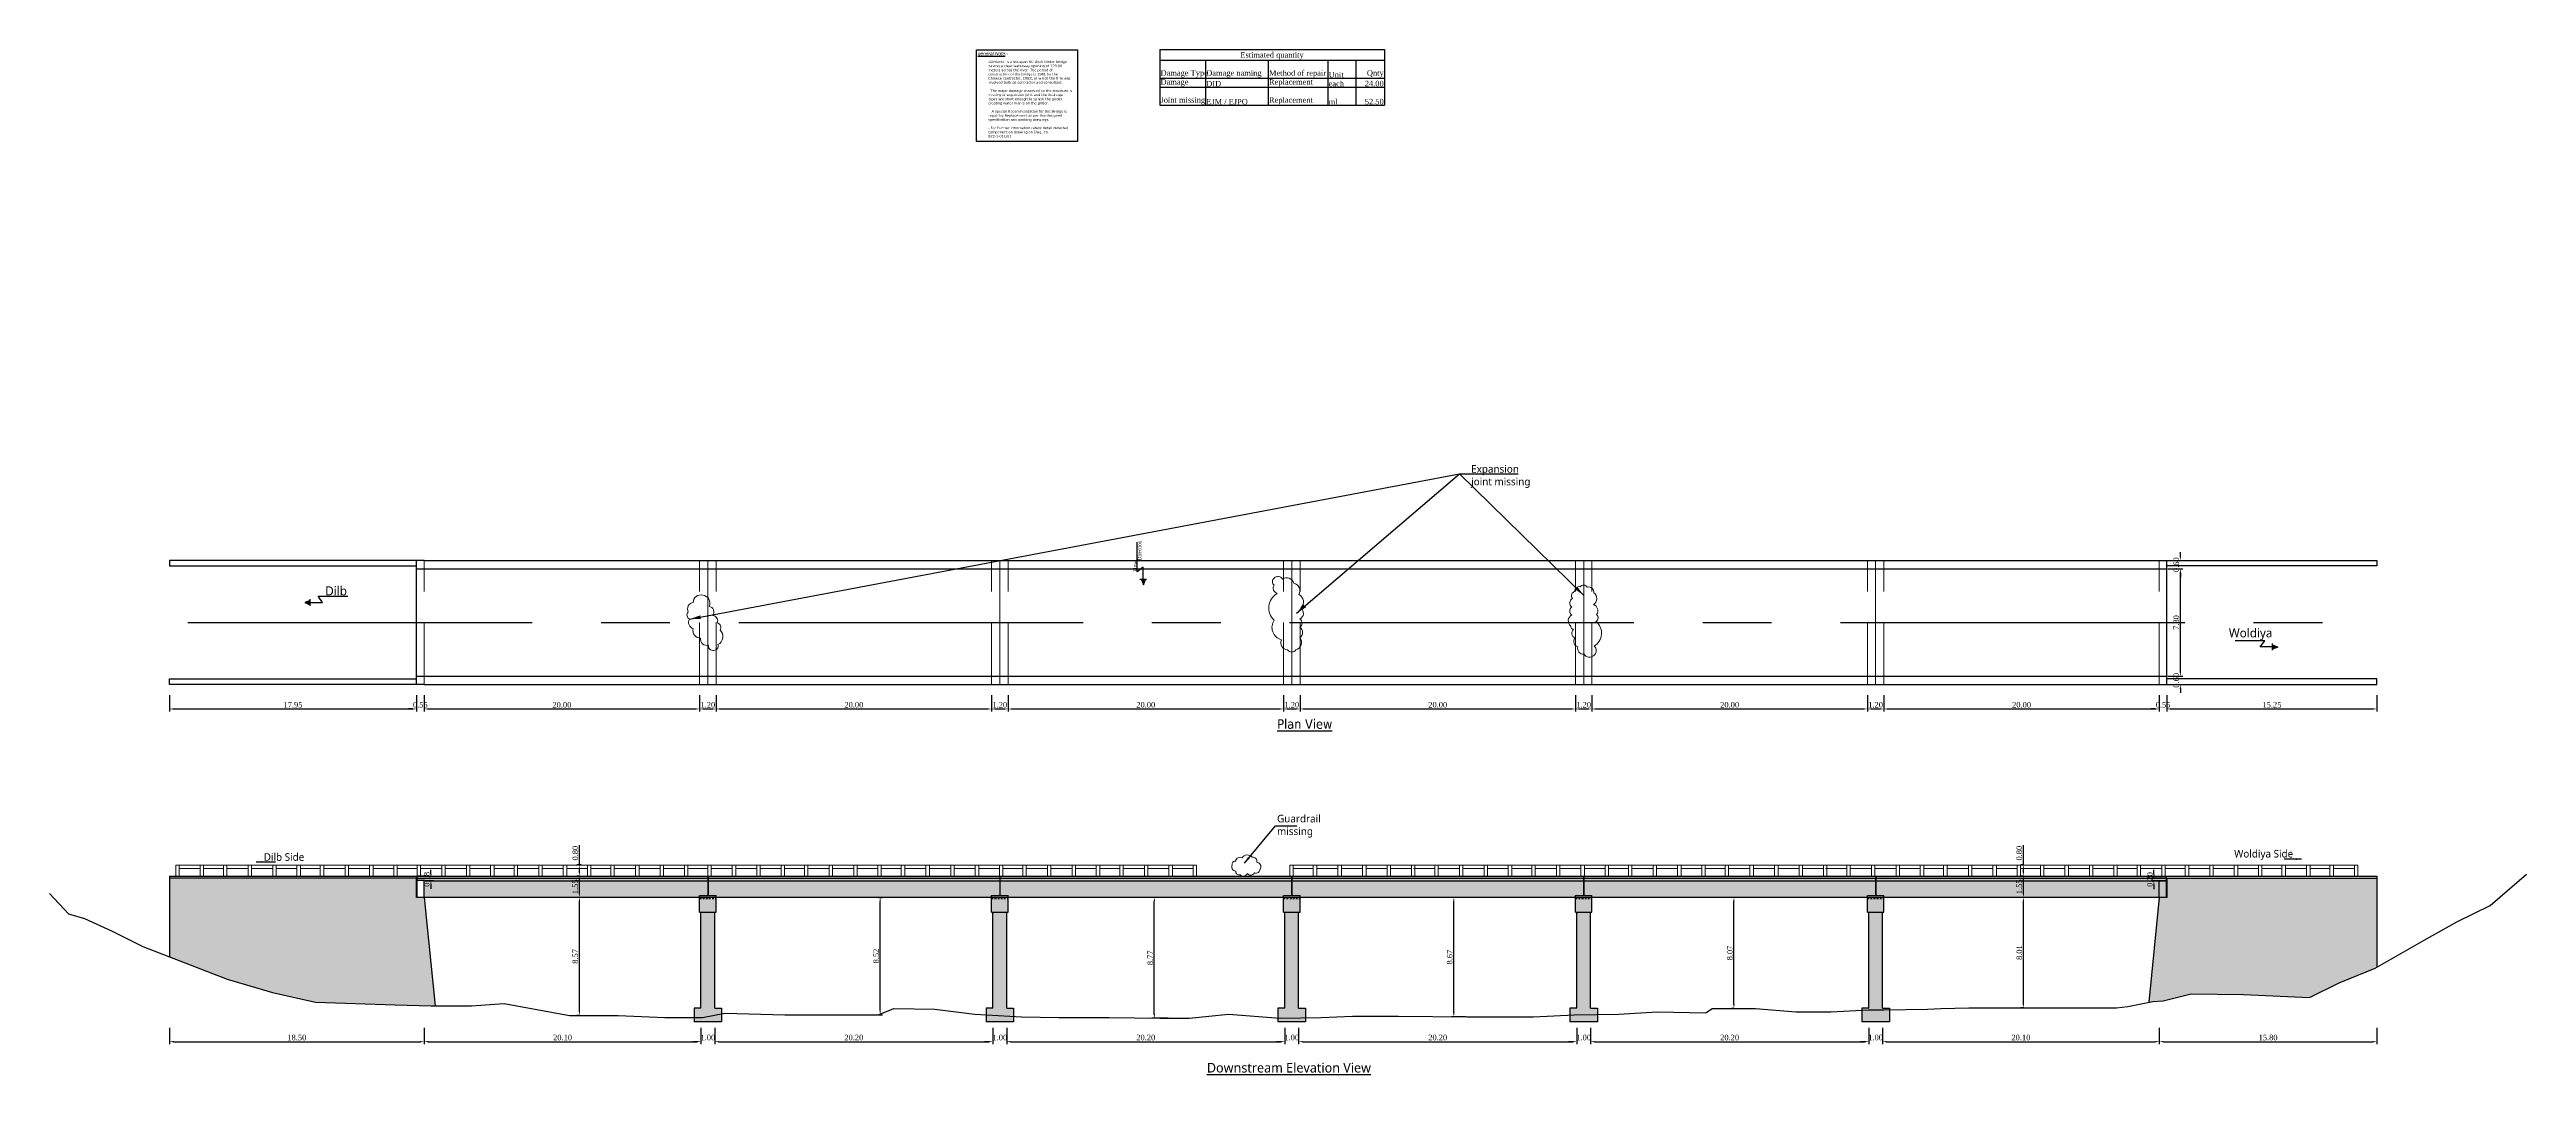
# Model space of a CAD drawing. Header units: inches. Extents: x 3 to 183, y 4 to 79.
import ezdxf

# ---------------------------------------------------------------- set-up
doc = ezdxf.new("R2010")
doc.units = ezdxf.units.IN
doc.header["$MEASUREMENT"] = 0
for name, pattern in [('CENTER', [2, 1.25, -0.25, 0.25, -0.25]), ('HIDDEN', [0.375, 0.25, -0.125]), ('HIDDEN2', [0.1875, 0.125, -0.0625])]:
    doc.linetypes.add(name, pattern=pattern)
for name, color, linetype in [('center line', 251, 'CENTER'), ('Direction', 6, 'Continuous'), ('Hatch', 8, 'Continuous'), ('TEXT2', 7, 'Continuous'), ('TEXTS', 7, 'Continuous')]:
    doc.layers.add(name, color=color, linetype=linetype)
for name, color, linetype, lineweight in [('Damage', 6, 'Continuous', 15), ('dima', 7, 'Continuous', 0), ('hatch1', 251, 'Continuous', 0), ('Raling', 5, 'Continuous', 15), ('SUBSTR', 4, 'Continuous', 25), ('TEXT', 1, 'Continuous', 13)]:
    doc.layers.add(name, color=color, linetype=linetype, lineweight=lineweight)
doc.styles.add('BETTY', font='verdana.TTF', dxfattribs={"height": 0.18})
doc.styles.add('ROMANT', font='romant.shx')
doc.styles.get("Standard").update_dxf_attribs({"font": 'GARA.TTF', "height": 0.4})
doc.dimstyles.get("Standard").update_dxf_attribs({"dimtxt": 0.6, "dimasz": 0.3, "dimexe": 0.18, "dimexo": 0.0625, "dimgap": 0.09, "dimtad": 1, "dimzin": 0, "dimdsep": 46, "dimtxsty": 'Standard', "dimcen": 0.09, "dimclrd": 253, "dimclre": 21, "dimadec": 0, "dimazin": 0, "dimtfac": 1, "dimtix": 1, "dimtofl": 0, "dimtmove": 0, "dimatfit": 3, "dimfxl": 1, "dimfxlon": 1, "dimtolj": 1, "dimtzin": 0, "dimarcsym": 0})

msp = doc.modelspace()

# ---------------------------------------------------------------- texts
at = {"layer": 'TEXT', "attachment_point": 1}
for s, insert, char_height, width in [('{\\fSegoe UI|b0|i0|c0|p34;Expansion joint missing}', (106.389, 48.485), 0.55, 4.89593), ('{\\fSegoe UI|b0|i0|c0|p34;Dilb}', (23.175, 39.68), 0.65, 5.1366), ('{\\fSegoe UI|b0|i0|c0|p34;Woldiya}', (161.411, 36.628), 0.65, 5.1366), ('{\\fSegoe UI|b0|i0|c0|p34;Guardrail missing}', (92.293, 23.093), 0.55, 2.57993), ('{\\fSegoe UI|b0|i0|c0|p34;Dilb Side}', (18.708, 20.305), 0.55, 5.1366), ('{\\fSegoe UI|b0|i0|c0|p34;Woldiya Side}', (161.796, 20.544), 0.55, 5.1366)]:
    msp.add_mtext(s, dxfattribs=dict(at, insert=insert, char_height=char_height, width=width))
at = {"layer": 'TEXT', "char_height": 0.2515, "width": 5.1366, "attachment_point": 1, "rotation": 90}
for s, insert in [('Flow ', (81.863, 40.746)), ('Direction', (82.178, 41.562))]:
    msp.add_mtext(s, dxfattribs=dict(at, insert=insert))
at = {"layer": 'TEXT2', "insert": (71.317, 77.866), "char_height": 0.18, "width": 6.06611, "attachment_point": 1, "style": 'BETTY'}
msp.add_mtext('-Gimbora  is a Six-span RC Deck Girder bridge having a clear waterway opening of 120.00 meters across the river. The period of construction of the bridge is 1981 by the Chinese contractor, CRBC, in which the firm was involved both as contractor and consultant. \\P\\P- The major damage observed on the structure is missing of expansion joint and the drainage pipes are short enough to splash the girder creating water marks on the girder.\\P\\P-  A special Recommendation for this Bridge is repair by Replacement as per the designed specification and working drawings.\\P\\P- For Further information refere detail defected component on drawing on Dwg. no. B22-1-011/01', dxfattribs=at)
at = {"layer": 'TEXT2', "char_height": 0.7, "attachment_point": 1}
for s, insert, width in [('{\\fTahoma|b0|i0|c0|p34;\\LPlan View}', (92.306, 30.038), 7.61577), ('{\\fSegoe UI|b0|i0|c0|p34;\\LDownstream Elevation View}', (87.198, 5.08), 13.77972)]:
    msp.add_mtext(s, dxfattribs=dict(at, insert=insert, width=width))
at = {"layer": 'TEXTS', "insert": (70.563, 78.495), "char_height": 0.25, "width": 7.90321, "attachment_point": 1, "style": 'ROMANT'}
msp.add_mtext('{\\fAlgerian|b0|i1|c0|p82;\\Lgeneral Note\\l:-}', dxfattribs=at)

# ---------------------------------------------------------------- blocks, each defined once
blk = doc.blocks.new('*T23')
at = {"color": 0, "lineweight": -2}
for p, q in [((0, 0), (3.33, 0)), ((0, 0), (0, -0.78)), ((3.33, 0), (7.88, 0)), ((7.88, 0), (12.21, 0)), ((12.21, 0), (14.25, 0)), ((14.25, 0), (16.32, 0)), ((16.32, 0), (16.32, -0.78)), ((0, -0.78), (3.33, -0.78)), ((0, -0.78), (0, -2.09)), ((3.33, -0.78), (7.88, -0.78)), ((3.33, -0.78), (3.33, -2.09)), ((7.88, -0.78), (12.21, -0.78)), ((7.88, -0.78), (7.88, -2.09)), ((12.21, -0.78), (14.25, -0.78)), ((12.21, -0.78), (12.21, -2.09)), ((14.25, -0.78), (16.32, -0.78)), ((14.25, -0.78), (14.25, -2.09)), ((16.32, -0.78), (16.32, -2.09)), ((0, -2.09), (3.33, -2.09)), ((0, -2.09), (0, -2.73)), ((0, -2.73), (3.33, -2.73)), ((0, -2.73), (0, -4.04)), ((3.33, -2.09), (7.88, -2.09)), ((3.33, -2.09), (3.33, -2.73)), ((3.33, -2.73), (7.88, -2.73)), ((3.33, -2.73), (3.33, -4.04)), ((7.88, -2.09), (12.21, -2.09)), ((7.88, -2.09), (7.88, -2.73)), ((7.88, -2.73), (12.21, -2.73)), ((7.88, -2.73), (7.88, -4.04)), ((12.21, -2.09), (14.25, -2.09)), ((12.21, -2.09), (12.21, -2.73)), ((12.21, -2.73), (14.25, -2.73)), ((12.21, -2.73), (12.21, -4.04)), ((14.25, -2.09), (16.32, -2.09)), ((14.25, -2.09), (14.25, -2.73)), ((14.25, -2.73), (16.32, -2.73)), ((14.25, -2.73), (14.25, -4.04)), ((16.32, -2.09), (16.32, -2.73)), ((16.32, -2.73), (16.32, -4.04)), ((0, -4.04), (3.33, -4.04)), ((3.33, -4.04), (7.88, -4.04)), ((7.88, -4.04), (12.21, -4.04)), ((12.21, -4.04), (14.25, -4.04)), ((14.25, -4.04), (16.32, -4.04))]:
    blk.add_line(p, q, dxfattribs=at)
at = {"color": 0, "char_height": 0.4}
for s, insert, width, attachment_point in [('Damage Type', (0.06, -2.03), 3.2146, 7), ('Damage naming', (3.38, -2.03), 4.4443, 7), ('Estimated quantity', (8.16, -0.72), 16.211, 8), ('Method of repair', (7.94, -2.03), 4.2221, 7), ('Unit', (12.27, -2.03), 1.9248, 7), ('Qnty', (16.27, -2.03), 1.9607, 9), ('Damage', (0.06, -2.68), 3.2146, 7), ('Joint missing', (0.06, -3.99), 3.2146, 7), ('DID ', (3.38, -2.68), 4.4443, 7), ('EJM / EJPO', (3.38, -3.99), 4.4443, 7), ('Replacement', (7.94, -2.68), 4.2221, 7), ('Replacement ', (7.94, -3.99), 4.2221, 7), ('ml', (12.27, -3.99), 1.9248, 7), ('each', (12.27, -2.68), 1.9248, 7), ('24.00', (16.27, -2.68), 1.9607, 9), ('52.50', (16.27, -3.99), 1.9607, 9)]:
    blk.add_mtext(s, dxfattribs=dict(at, insert=insert, width=width, attachment_point=attachment_point))
blk = doc.blocks.new('*D70')
at = {"layer": 'Defpoints', "color": 0}
for p in [(11.86, 32.56), (29.81, 32.56), (29.81, 30.78)]:
    blk.add_point(p, dxfattribs=at)
at = {"layer": 'dima', "color": 21, "lineweight": -2}
for p, q in [((11.86, 31.78), (11.86, 30.6)), ((29.81, 31.78), (29.81, 30.6))]:
    blk.add_line(p, q, dxfattribs=at)
at = {"layer": 'dima', "color": 253, "lineweight": -2}
blk.add_line((12.16, 30.78), (29.51, 30.78), dxfattribs=at)
at = {"layer": 'dima', "color": 253}
for points in [[(12.16, 30.83), (12.16, 30.73), (11.86, 30.78)], [(29.51, 30.83), (29.51, 30.73), (29.81, 30.78)]]:
    blk.add_solid(points, dxfattribs=at)
at = {"layer": 'dima', "color": 0, "insert": (20.83, 31.08), "char_height": 0.4, "attachment_point": 5}
blk.add_mtext('\\A1;17.95', dxfattribs=at)
blk = doc.blocks.new('*D71')
at = {"layer": 'Defpoints', "color": 0}
for p in [(29.81, 32.56), (30.36, 32.56), (30.36, 30.78)]:
    blk.add_point(p, dxfattribs=at)
at = {"layer": 'dima', "color": 253, "lineweight": -2}
for p, q in [((29.51, 30.78), (29.21, 30.78)), ((30.66, 30.78), (30.96, 30.78))]:
    blk.add_line(p, q, dxfattribs=at)
at = {"layer": 'dima', "color": 21, "lineweight": -2}
for p, q in [((29.81, 31.78), (29.81, 30.6)), ((30.36, 31.78), (30.36, 30.6))]:
    blk.add_line(p, q, dxfattribs=at)
at = {"layer": 'dima', "color": 253}
for points in [[(29.51, 30.83), (29.51, 30.73), (29.81, 30.78)], [(30.66, 30.83), (30.66, 30.73), (30.36, 30.78)]]:
    blk.add_solid(points, dxfattribs=at)
at = {"layer": 'dima', "color": 0, "insert": (30.08, 31.08), "char_height": 0.4, "attachment_point": 5}
blk.add_mtext('\\A1;0.55', dxfattribs=at)
blk = doc.blocks.new('*D72')
at = {"layer": 'Defpoints', "color": 0}
for p in [(30.36, 32.56), (50.36, 32.56), (50.36, 30.78)]:
    blk.add_point(p, dxfattribs=at)
at = {"layer": 'dima', "color": 21, "lineweight": -2}
for p, q in [((30.36, 31.78), (30.36, 30.6)), ((50.36, 31.78), (50.36, 30.6))]:
    blk.add_line(p, q, dxfattribs=at)
at = {"layer": 'dima', "color": 253, "lineweight": -2}
blk.add_line((30.66, 30.78), (50.06, 30.78), dxfattribs=at)
at = {"layer": 'dima', "color": 253}
for points in [[(30.66, 30.83), (30.66, 30.73), (30.36, 30.78)], [(50.06, 30.83), (50.06, 30.73), (50.36, 30.78)]]:
    blk.add_solid(points, dxfattribs=at)
at = {"layer": 'dima', "color": 0, "insert": (40.36, 31.08), "char_height": 0.4, "attachment_point": 5}
blk.add_mtext('\\A1;20.00', dxfattribs=at)
blk = doc.blocks.new('*D73')
at = {"layer": 'Defpoints', "color": 0}
for p in [(50.36, 32.56), (51.56, 32.56), (51.56, 30.78)]:
    blk.add_point(p, dxfattribs=at)
at = {"layer": 'dima', "color": 21, "lineweight": -2}
for p, q in [((50.36, 31.78), (50.36, 30.6)), ((51.56, 31.78), (51.56, 30.6))]:
    blk.add_line(p, q, dxfattribs=at)
at = {"layer": 'dima', "color": 253, "lineweight": -2}
blk.add_line((50.66, 30.78), (51.26, 30.78), dxfattribs=at)
at = {"layer": 'dima', "color": 253}
for points in [[(50.66, 30.83), (50.66, 30.73), (50.36, 30.78)], [(51.26, 30.83), (51.26, 30.73), (51.56, 30.78)]]:
    blk.add_solid(points, dxfattribs=at)
at = {"layer": 'dima', "color": 0, "insert": (50.96, 31.08), "char_height": 0.4, "attachment_point": 5}
blk.add_mtext('\\A1;1.20', dxfattribs=at)
blk = doc.blocks.new('*D74')
at = {"layer": 'Defpoints', "color": 0}
for p in [(51.56, 32.56), (71.56, 32.56), (71.56, 30.78)]:
    blk.add_point(p, dxfattribs=at)
at = {"layer": 'dima', "color": 21, "lineweight": -2}
for p, q in [((51.56, 31.78), (51.56, 30.6)), ((71.56, 31.78), (71.56, 30.6))]:
    blk.add_line(p, q, dxfattribs=at)
at = {"layer": 'dima', "color": 253, "lineweight": -2}
blk.add_line((51.86, 30.78), (71.26, 30.78), dxfattribs=at)
at = {"layer": 'dima', "color": 253}
for points in [[(51.86, 30.83), (51.86, 30.73), (51.56, 30.78)], [(71.26, 30.83), (71.26, 30.73), (71.56, 30.78)]]:
    blk.add_solid(points, dxfattribs=at)
at = {"layer": 'dima', "color": 0, "insert": (61.56, 31.08), "char_height": 0.4, "attachment_point": 5}
blk.add_mtext('\\A1;20.00', dxfattribs=at)
blk = doc.blocks.new('*D75')
at = {"layer": 'Defpoints', "color": 0}
for p in [(71.56, 32.56), (72.76, 32.56), (72.76, 30.78)]:
    blk.add_point(p, dxfattribs=at)
at = {"layer": 'dima', "color": 21, "lineweight": -2}
for p, q in [((71.56, 31.78), (71.56, 30.6)), ((72.76, 31.78), (72.76, 30.6))]:
    blk.add_line(p, q, dxfattribs=at)
at = {"layer": 'dima', "color": 253, "lineweight": -2}
blk.add_line((71.86, 30.78), (72.46, 30.78), dxfattribs=at)
at = {"layer": 'dima', "color": 253}
for points in [[(71.86, 30.83), (71.86, 30.73), (71.56, 30.78)], [(72.46, 30.83), (72.46, 30.73), (72.76, 30.78)]]:
    blk.add_solid(points, dxfattribs=at)
at = {"layer": 'dima', "color": 0, "insert": (72.16, 31.08), "char_height": 0.4, "attachment_point": 5}
blk.add_mtext('\\A1;1.20', dxfattribs=at)
blk = doc.blocks.new('*D76')
at = {"layer": 'Defpoints', "color": 0}
for p in [(72.76, 32.56), (92.76, 32.56), (92.76, 30.78)]:
    blk.add_point(p, dxfattribs=at)
at = {"layer": 'dima', "color": 21, "lineweight": -2}
for p, q in [((72.76, 31.78), (72.76, 30.6)), ((92.76, 31.78), (92.76, 30.6))]:
    blk.add_line(p, q, dxfattribs=at)
at = {"layer": 'dima', "color": 253, "lineweight": -2}
blk.add_line((73.06, 30.78), (92.46, 30.78), dxfattribs=at)
at = {"layer": 'dima', "color": 253}
for points in [[(73.06, 30.83), (73.06, 30.73), (72.76, 30.78)], [(92.46, 30.83), (92.46, 30.73), (92.76, 30.78)]]:
    blk.add_solid(points, dxfattribs=at)
at = {"layer": 'dima', "color": 0, "insert": (82.76, 31.08), "char_height": 0.4, "attachment_point": 5}
blk.add_mtext('\\A1;20.00', dxfattribs=at)
blk = doc.blocks.new('*D77')
at = {"layer": 'Defpoints', "color": 0}
for p in [(92.76, 32.56), (93.96, 32.56), (93.96, 30.78)]:
    blk.add_point(p, dxfattribs=at)
at = {"layer": 'dima', "color": 21, "lineweight": -2}
for p, q in [((92.76, 31.78), (92.76, 30.6)), ((93.96, 31.78), (93.96, 30.6))]:
    blk.add_line(p, q, dxfattribs=at)
at = {"layer": 'dima', "color": 253, "lineweight": -2}
blk.add_line((93.06, 30.78), (93.66, 30.78), dxfattribs=at)
at = {"layer": 'dima', "color": 253}
for points in [[(93.06, 30.83), (93.06, 30.73), (92.76, 30.78)], [(93.66, 30.83), (93.66, 30.73), (93.96, 30.78)]]:
    blk.add_solid(points, dxfattribs=at)
at = {"layer": 'dima', "color": 0, "insert": (93.36, 31.08), "char_height": 0.4, "attachment_point": 5}
blk.add_mtext('\\A1;1.20', dxfattribs=at)
blk = doc.blocks.new('*D78')
at = {"layer": 'Defpoints', "color": 0}
for p in [(93.96, 32.56), (113.96, 32.56), (113.96, 30.78)]:
    blk.add_point(p, dxfattribs=at)
at = {"layer": 'dima', "color": 21, "lineweight": -2}
for p, q in [((93.96, 31.78), (93.96, 30.6)), ((113.96, 31.78), (113.96, 30.6))]:
    blk.add_line(p, q, dxfattribs=at)
at = {"layer": 'dima', "color": 253, "lineweight": -2}
blk.add_line((94.26, 30.78), (113.66, 30.78), dxfattribs=at)
at = {"layer": 'dima', "color": 253}
for points in [[(94.26, 30.83), (94.26, 30.73), (93.96, 30.78)], [(113.66, 30.83), (113.66, 30.73), (113.96, 30.78)]]:
    blk.add_solid(points, dxfattribs=at)
at = {"layer": 'dima', "color": 0, "insert": (103.96, 31.08), "char_height": 0.4, "attachment_point": 5}
blk.add_mtext('\\A1;20.00', dxfattribs=at)
blk = doc.blocks.new('*D79')
at = {"layer": 'Defpoints', "color": 0}
for p in [(113.96, 32.56), (115.16, 32.56), (115.16, 30.78)]:
    blk.add_point(p, dxfattribs=at)
at = {"layer": 'dima', "color": 21, "lineweight": -2}
for p, q in [((113.96, 31.78), (113.96, 30.6)), ((115.16, 31.78), (115.16, 30.6))]:
    blk.add_line(p, q, dxfattribs=at)
at = {"layer": 'dima', "color": 253, "lineweight": -2}
blk.add_line((114.26, 30.78), (114.86, 30.78), dxfattribs=at)
at = {"layer": 'dima', "color": 253}
for points in [[(114.26, 30.83), (114.26, 30.73), (113.96, 30.78)], [(114.86, 30.83), (114.86, 30.73), (115.16, 30.78)]]:
    blk.add_solid(points, dxfattribs=at)
at = {"layer": 'dima', "color": 0, "insert": (114.56, 31.08), "char_height": 0.4, "attachment_point": 5}
blk.add_mtext('\\A1;1.20', dxfattribs=at)
blk = doc.blocks.new('*D80')
at = {"layer": 'Defpoints', "color": 0}
for p in [(115.16, 32.56), (135.16, 32.56), (135.16, 30.78)]:
    blk.add_point(p, dxfattribs=at)
at = {"layer": 'dima', "color": 21, "lineweight": -2}
for p, q in [((115.16, 31.78), (115.16, 30.6)), ((135.16, 31.78), (135.16, 30.6))]:
    blk.add_line(p, q, dxfattribs=at)
at = {"layer": 'dima', "color": 253, "lineweight": -2}
blk.add_line((115.46, 30.78), (134.86, 30.78), dxfattribs=at)
at = {"layer": 'dima', "color": 253}
for points in [[(115.46, 30.83), (115.46, 30.73), (115.16, 30.78)], [(134.86, 30.83), (134.86, 30.73), (135.16, 30.78)]]:
    blk.add_solid(points, dxfattribs=at)
at = {"layer": 'dima', "color": 0, "insert": (125.16, 31.08), "char_height": 0.4, "attachment_point": 5}
blk.add_mtext('\\A1;20.00', dxfattribs=at)
blk = doc.blocks.new('*D81')
at = {"layer": 'Defpoints', "color": 0}
for p in [(135.16, 32.56), (136.36, 32.56), (136.36, 30.78)]:
    blk.add_point(p, dxfattribs=at)
at = {"layer": 'dima', "color": 21, "lineweight": -2}
for p, q in [((135.16, 31.78), (135.16, 30.6)), ((136.36, 31.78), (136.36, 30.6))]:
    blk.add_line(p, q, dxfattribs=at)
at = {"layer": 'dima', "color": 253, "lineweight": -2}
blk.add_line((135.46, 30.78), (136.06, 30.78), dxfattribs=at)
at = {"layer": 'dima', "color": 253}
for points in [[(135.46, 30.83), (135.46, 30.73), (135.16, 30.78)], [(136.06, 30.83), (136.06, 30.73), (136.36, 30.78)]]:
    blk.add_solid(points, dxfattribs=at)
at = {"layer": 'dima', "color": 0, "insert": (135.76, 31.08), "char_height": 0.4, "attachment_point": 5}
blk.add_mtext('\\A1;1.20', dxfattribs=at)
blk = doc.blocks.new('*D82')
at = {"layer": 'Defpoints', "color": 0}
for p in [(136.36, 32.56), (156.36, 32.56), (156.36, 30.78)]:
    blk.add_point(p, dxfattribs=at)
at = {"layer": 'dima', "color": 21, "lineweight": -2}
for p, q in [((136.36, 31.78), (136.36, 30.6)), ((156.36, 31.78), (156.36, 30.6))]:
    blk.add_line(p, q, dxfattribs=at)
at = {"layer": 'dima', "color": 253, "lineweight": -2}
blk.add_line((136.66, 30.78), (156.06, 30.78), dxfattribs=at)
at = {"layer": 'dima', "color": 253}
for points in [[(136.66, 30.83), (136.66, 30.73), (136.36, 30.78)], [(156.06, 30.83), (156.06, 30.73), (156.36, 30.78)]]:
    blk.add_solid(points, dxfattribs=at)
at = {"layer": 'dima', "color": 0, "insert": (146.36, 31.08), "char_height": 0.4, "attachment_point": 5}
blk.add_mtext('\\A1;20.00', dxfattribs=at)
blk = doc.blocks.new('*D83')
at = {"layer": 'Defpoints', "color": 0}
for p in [(156.36, 32.56), (156.91, 32.56), (156.91, 30.78)]:
    blk.add_point(p, dxfattribs=at)
at = {"layer": 'dima', "color": 253, "lineweight": -2}
for p, q in [((156.06, 30.78), (155.76, 30.78)), ((157.21, 30.78), (157.51, 30.78))]:
    blk.add_line(p, q, dxfattribs=at)
at = {"layer": 'dima', "color": 21, "lineweight": -2}
for p, q in [((156.36, 31.78), (156.36, 30.6)), ((156.91, 31.78), (156.91, 30.6))]:
    blk.add_line(p, q, dxfattribs=at)
at = {"layer": 'dima', "color": 253}
for points in [[(156.06, 30.83), (156.06, 30.73), (156.36, 30.78)], [(157.21, 30.83), (157.21, 30.73), (156.91, 30.78)]]:
    blk.add_solid(points, dxfattribs=at)
at = {"layer": 'dima', "color": 0, "insert": (156.64, 31.08), "char_height": 0.4, "attachment_point": 5}
blk.add_mtext('\\A1;0.55', dxfattribs=at)
blk = doc.blocks.new('*D84')
at = {"layer": 'Defpoints', "color": 0}
for p in [(156.91, 32.56), (172.16, 32.56), (172.16, 30.78)]:
    blk.add_point(p, dxfattribs=at)
at = {"layer": 'dima', "color": 21, "lineweight": -2}
for p, q in [((156.91, 31.78), (156.91, 30.6)), ((172.16, 31.78), (172.16, 30.6))]:
    blk.add_line(p, q, dxfattribs=at)
at = {"layer": 'dima', "color": 253, "lineweight": -2}
blk.add_line((157.21, 30.78), (171.86, 30.78), dxfattribs=at)
at = {"layer": 'dima', "color": 253}
for points in [[(157.21, 30.83), (157.21, 30.73), (156.91, 30.78)], [(171.86, 30.83), (171.86, 30.73), (172.16, 30.78)]]:
    blk.add_solid(points, dxfattribs=at)
at = {"layer": 'dima', "color": 0, "insert": (164.54, 31.08), "char_height": 0.4, "attachment_point": 5}
blk.add_mtext('\\A1;15.25', dxfattribs=at)
blk = doc.blocks.new('*D85')
at = {"layer": 'Defpoints', "color": 0}
for p in [(156.91, 33.16), (156.91, 32.56), (157.89, 33.16)]:
    blk.add_point(p, dxfattribs=at)
at = {"layer": 'dima', "color": 21, "lineweight": -2}
for p, q in [((156.98, 33.16), (158.07, 33.16)), ((156.98, 32.56), (158.07, 32.56))]:
    blk.add_line(p, q, dxfattribs=at)
at = {"layer": 'dima', "color": 253, "lineweight": -2}
for p, q in [((157.89, 33.46), (157.89, 33.76)), ((157.89, 32.26), (157.89, 31.96))]:
    blk.add_line(p, q, dxfattribs=at)
at = {"layer": 'dima', "color": 253}
for points in [[(157.84, 33.46), (157.94, 33.46), (157.89, 33.16)], [(157.84, 32.26), (157.94, 32.26), (157.89, 32.56)]]:
    blk.add_solid(points, dxfattribs=at)
at = {"layer": 'dima', "color": 0, "insert": (157.59, 32.86), "char_height": 0.4, "attachment_point": 5, "rotation": 90}
blk.add_mtext('\\A1;0.60', dxfattribs=at)
blk = doc.blocks.new('*D86')
at = {"layer": 'Defpoints', "color": 0}
for p in [(156.91, 40.96), (157.89, 40.96), (156.91, 33.16)]:
    blk.add_point(p, dxfattribs=at)
at = {"layer": 'dima', "color": 21, "lineweight": -2}
for p, q in [((156.98, 40.96), (158.07, 40.96)), ((156.98, 33.16), (158.07, 33.16))]:
    blk.add_line(p, q, dxfattribs=at)
at = {"layer": 'dima', "color": 253, "lineweight": -2}
blk.add_line((157.89, 33.46), (157.89, 40.66), dxfattribs=at)
at = {"layer": 'dima', "color": 253}
for points in [[(157.84, 40.66), (157.94, 40.66), (157.89, 40.96)], [(157.84, 33.46), (157.94, 33.46), (157.89, 33.16)]]:
    blk.add_solid(points, dxfattribs=at)
at = {"layer": 'dima', "color": 0, "insert": (157.59, 37.06), "char_height": 0.4, "attachment_point": 5, "rotation": 90}
blk.add_mtext('\\A1;7.80', dxfattribs=at)
blk = doc.blocks.new('*D87')
at = {"layer": 'Defpoints', "color": 0}
for p in [(156.91, 41.56), (157.89, 41.56), (156.91, 40.96)]:
    blk.add_point(p, dxfattribs=at)
at = {"layer": 'dima', "color": 21, "lineweight": -2}
for p, q in [((156.98, 41.56), (158.07, 41.56)), ((156.98, 40.96), (158.07, 40.96))]:
    blk.add_line(p, q, dxfattribs=at)
at = {"layer": 'dima', "color": 253, "lineweight": -2}
for p, q in [((157.89, 41.86), (157.89, 42.16)), ((157.89, 40.66), (157.89, 40.36))]:
    blk.add_line(p, q, dxfattribs=at)
at = {"layer": 'dima', "color": 253}
for points in [[(157.84, 41.86), (157.94, 41.86), (157.89, 41.56)], [(157.84, 40.66), (157.94, 40.66), (157.89, 40.96)]]:
    blk.add_solid(points, dxfattribs=at)
at = {"layer": 'dima', "color": 0, "insert": (157.59, 41.26), "char_height": 0.4, "attachment_point": 5, "rotation": 90}
blk.add_mtext('\\A1;0.60', dxfattribs=at)
blk = doc.blocks.new('*D88')
at = {"layer": 'Defpoints', "color": 0}
for p in [(30.36, 17.1), (11.86, 12.78), (30.36, 6.62)]:
    blk.add_point(p, dxfattribs=at)
at = {"layer": 'dima', "color": 21, "lineweight": -2}
for p, q in [((11.86, 7.62), (11.86, 6.44)), ((30.36, 7.62), (30.36, 6.44))]:
    blk.add_line(p, q, dxfattribs=at)
at = {"layer": 'dima', "color": 253, "lineweight": -2}
blk.add_line((12.16, 6.62), (30.06, 6.62), dxfattribs=at)
at = {"layer": 'dima', "color": 253}
for points in [[(12.16, 6.67), (12.16, 6.57), (11.86, 6.62)], [(30.06, 6.67), (30.06, 6.57), (30.36, 6.62)]]:
    blk.add_solid(points, dxfattribs=at)
at = {"layer": 'dima', "color": 0, "insert": (21.11, 6.92), "char_height": 0.4, "attachment_point": 5}
blk.add_mtext('\\A1;18.50', dxfattribs=at)
blk = doc.blocks.new('*D89')
at = {"layer": 'Defpoints', "color": 0}
for p in [(30.36, 17.1), (50.46, 9.06), (50.46, 6.62)]:
    blk.add_point(p, dxfattribs=at)
at = {"layer": 'dima', "color": 21, "lineweight": -2}
for p, q in [((30.36, 7.62), (30.36, 6.44)), ((50.46, 7.62), (50.46, 6.44))]:
    blk.add_line(p, q, dxfattribs=at)
at = {"layer": 'dima', "color": 253, "lineweight": -2}
blk.add_line((30.66, 6.62), (50.16, 6.62), dxfattribs=at)
at = {"layer": 'dima', "color": 253}
for points in [[(30.66, 6.67), (30.66, 6.57), (30.36, 6.62)], [(50.16, 6.67), (50.16, 6.57), (50.46, 6.62)]]:
    blk.add_solid(points, dxfattribs=at)
at = {"layer": 'dima', "color": 0, "insert": (40.41, 6.92), "char_height": 0.4, "attachment_point": 5}
blk.add_mtext('\\A1;20.10', dxfattribs=at)
blk = doc.blocks.new('*D90')
at = {"layer": 'Defpoints', "color": 0}
for p in [(50.46, 9.06), (51.46, 9.06), (51.46, 6.62)]:
    blk.add_point(p, dxfattribs=at)
at = {"layer": 'dima', "color": 21, "lineweight": -2}
for p, q in [((50.46, 7.62), (50.46, 6.44)), ((51.46, 7.62), (51.46, 6.44))]:
    blk.add_line(p, q, dxfattribs=at)
at = {"layer": 'dima', "color": 253, "lineweight": -2}
for p, q in [((50.16, 6.62), (49.86, 6.62)), ((51.76, 6.62), (52.06, 6.62))]:
    blk.add_line(p, q, dxfattribs=at)
at = {"layer": 'dima', "color": 253}
for points in [[(50.16, 6.67), (50.16, 6.57), (50.46, 6.62)], [(51.76, 6.67), (51.76, 6.57), (51.46, 6.62)]]:
    blk.add_solid(points, dxfattribs=at)
at = {"layer": 'dima', "color": 0, "insert": (50.96, 6.92), "char_height": 0.4, "attachment_point": 5}
blk.add_mtext('\\A1;1.00', dxfattribs=at)
blk = doc.blocks.new('*D91')
at = {"layer": 'Defpoints', "color": 0}
for p in [(51.46, 9.06), (71.66, 9.06), (71.66, 6.62)]:
    blk.add_point(p, dxfattribs=at)
at = {"layer": 'dima', "color": 21, "lineweight": -2}
for p, q in [((51.46, 7.62), (51.46, 6.44)), ((71.66, 7.62), (71.66, 6.44))]:
    blk.add_line(p, q, dxfattribs=at)
at = {"layer": 'dima', "color": 253, "lineweight": -2}
blk.add_line((51.76, 6.62), (71.36, 6.62), dxfattribs=at)
at = {"layer": 'dima', "color": 253}
for points in [[(51.76, 6.67), (51.76, 6.57), (51.46, 6.62)], [(71.36, 6.67), (71.36, 6.57), (71.66, 6.62)]]:
    blk.add_solid(points, dxfattribs=at)
at = {"layer": 'dima', "color": 0, "insert": (61.56, 6.92), "char_height": 0.4, "attachment_point": 5}
blk.add_mtext('\\A1;20.20', dxfattribs=at)
blk = doc.blocks.new('*D92')
at = {"layer": 'Defpoints', "color": 0}
for p in [(71.66, 9.06), (72.66, 9.06), (72.66, 6.62)]:
    blk.add_point(p, dxfattribs=at)
at = {"layer": 'dima', "color": 21, "lineweight": -2}
for p, q in [((71.66, 7.62), (71.66, 6.44)), ((72.66, 7.62), (72.66, 6.44))]:
    blk.add_line(p, q, dxfattribs=at)
at = {"layer": 'dima', "color": 253, "lineweight": -2}
for p, q in [((71.36, 6.62), (71.06, 6.62)), ((72.96, 6.62), (73.26, 6.62))]:
    blk.add_line(p, q, dxfattribs=at)
at = {"layer": 'dima', "color": 253}
for points in [[(71.36, 6.67), (71.36, 6.57), (71.66, 6.62)], [(72.96, 6.67), (72.96, 6.57), (72.66, 6.62)]]:
    blk.add_solid(points, dxfattribs=at)
at = {"layer": 'dima', "color": 0, "insert": (72.16, 6.92), "char_height": 0.4, "attachment_point": 5}
blk.add_mtext('\\A1;1.00', dxfattribs=at)
blk = doc.blocks.new('*D93')
at = {"layer": 'Defpoints', "color": 0}
for p in [(72.66, 9.06), (92.86, 9.06), (92.86, 6.62)]:
    blk.add_point(p, dxfattribs=at)
at = {"layer": 'dima', "color": 21, "lineweight": -2}
for p, q in [((72.66, 7.62), (72.66, 6.44)), ((92.86, 7.62), (92.86, 6.44))]:
    blk.add_line(p, q, dxfattribs=at)
at = {"layer": 'dima', "color": 253, "lineweight": -2}
blk.add_line((72.96, 6.62), (92.56, 6.62), dxfattribs=at)
at = {"layer": 'dima', "color": 253}
for points in [[(72.96, 6.67), (72.96, 6.57), (72.66, 6.62)], [(92.56, 6.67), (92.56, 6.57), (92.86, 6.62)]]:
    blk.add_solid(points, dxfattribs=at)
at = {"layer": 'dima', "color": 0, "insert": (82.76, 6.92), "char_height": 0.4, "attachment_point": 5}
blk.add_mtext('\\A1;20.20', dxfattribs=at)
blk = doc.blocks.new('*D94')
at = {"layer": 'Defpoints', "color": 0}
for p in [(92.86, 9.06), (93.86, 9.06), (93.86, 6.62)]:
    blk.add_point(p, dxfattribs=at)
at = {"layer": 'dima', "color": 21, "lineweight": -2}
for p, q in [((92.86, 7.62), (92.86, 6.44)), ((93.86, 7.62), (93.86, 6.44))]:
    blk.add_line(p, q, dxfattribs=at)
at = {"layer": 'dima', "color": 253, "lineweight": -2}
for p, q in [((92.56, 6.62), (92.26, 6.62)), ((94.16, 6.62), (94.46, 6.62))]:
    blk.add_line(p, q, dxfattribs=at)
at = {"layer": 'dima', "color": 253}
for points in [[(92.56, 6.67), (92.56, 6.57), (92.86, 6.62)], [(94.16, 6.67), (94.16, 6.57), (93.86, 6.62)]]:
    blk.add_solid(points, dxfattribs=at)
at = {"layer": 'dima', "color": 0, "insert": (93.36, 6.92), "char_height": 0.4, "attachment_point": 5}
blk.add_mtext('\\A1;1.00', dxfattribs=at)
blk = doc.blocks.new('*D95')
at = {"layer": 'Defpoints', "color": 0}
for p in [(93.86, 9.06), (114.06, 9.05), (114.06, 6.62)]:
    blk.add_point(p, dxfattribs=at)
at = {"layer": 'dima', "color": 21, "lineweight": -2}
for p, q in [((93.86, 7.62), (93.86, 6.44)), ((114.06, 7.62), (114.06, 6.44))]:
    blk.add_line(p, q, dxfattribs=at)
at = {"layer": 'dima', "color": 253, "lineweight": -2}
blk.add_line((94.16, 6.62), (113.76, 6.62), dxfattribs=at)
at = {"layer": 'dima', "color": 253}
for points in [[(94.16, 6.67), (94.16, 6.57), (93.86, 6.62)], [(113.76, 6.67), (113.76, 6.57), (114.06, 6.62)]]:
    blk.add_solid(points, dxfattribs=at)
at = {"layer": 'dima', "color": 0, "insert": (103.96, 6.92), "char_height": 0.4, "attachment_point": 5}
blk.add_mtext('\\A1;20.20', dxfattribs=at)
blk = doc.blocks.new('*D96')
at = {"layer": 'Defpoints', "color": 0}
for p in [(114.06, 9.05), (115.06, 9.05), (115.06, 6.62)]:
    blk.add_point(p, dxfattribs=at)
at = {"layer": 'dima', "color": 21, "lineweight": -2}
for p, q in [((114.06, 7.62), (114.06, 6.44)), ((115.06, 7.62), (115.06, 6.44))]:
    blk.add_line(p, q, dxfattribs=at)
at = {"layer": 'dima', "color": 253, "lineweight": -2}
for p, q in [((113.76, 6.62), (113.46, 6.62)), ((115.36, 6.62), (115.66, 6.62))]:
    blk.add_line(p, q, dxfattribs=at)
at = {"layer": 'dima', "color": 253}
for points in [[(113.76, 6.67), (113.76, 6.57), (114.06, 6.62)], [(115.36, 6.67), (115.36, 6.57), (115.06, 6.62)]]:
    blk.add_solid(points, dxfattribs=at)
at = {"layer": 'dima', "color": 0, "insert": (114.56, 6.92), "char_height": 0.4, "attachment_point": 5}
blk.add_mtext('\\A1;1.00', dxfattribs=at)
blk = doc.blocks.new('*D97')
at = {"layer": 'Defpoints', "color": 0}
for p in [(115.06, 9.05), (135.26, 9.06), (135.26, 6.62)]:
    blk.add_point(p, dxfattribs=at)
at = {"layer": 'dima', "color": 21, "lineweight": -2}
for p, q in [((115.06, 7.62), (115.06, 6.44)), ((135.26, 7.62), (135.26, 6.44))]:
    blk.add_line(p, q, dxfattribs=at)
at = {"layer": 'dima', "color": 253, "lineweight": -2}
blk.add_line((115.36, 6.62), (134.96, 6.62), dxfattribs=at)
at = {"layer": 'dima', "color": 253}
for points in [[(115.36, 6.67), (115.36, 6.57), (115.06, 6.62)], [(134.96, 6.67), (134.96, 6.57), (135.26, 6.62)]]:
    blk.add_solid(points, dxfattribs=at)
at = {"layer": 'dima', "color": 0, "insert": (125.16, 6.92), "char_height": 0.4, "attachment_point": 5}
blk.add_mtext('\\A1;20.20', dxfattribs=at)
blk = doc.blocks.new('*D98')
at = {"layer": 'Defpoints', "color": 0}
for p in [(135.26, 9.06), (136.26, 9.06), (136.26, 6.62)]:
    blk.add_point(p, dxfattribs=at)
at = {"layer": 'dima', "color": 21, "lineweight": -2}
for p, q in [((135.26, 7.62), (135.26, 6.44)), ((136.26, 7.62), (136.26, 6.44))]:
    blk.add_line(p, q, dxfattribs=at)
at = {"layer": 'dima', "color": 253, "lineweight": -2}
for p, q in [((134.96, 6.62), (134.66, 6.62)), ((136.56, 6.62), (136.86, 6.62))]:
    blk.add_line(p, q, dxfattribs=at)
at = {"layer": 'dima', "color": 253}
for points in [[(134.96, 6.67), (134.96, 6.57), (135.26, 6.62)], [(136.56, 6.67), (136.56, 6.57), (136.26, 6.62)]]:
    blk.add_solid(points, dxfattribs=at)
at = {"layer": 'dima', "color": 0, "insert": (135.76, 6.92), "char_height": 0.4, "attachment_point": 5}
blk.add_mtext('\\A1;1.00', dxfattribs=at)
blk = doc.blocks.new('*D99')
at = {"layer": 'Defpoints', "color": 0}
for p in [(156.36, 17.1), (136.26, 9.06), (156.36, 6.62)]:
    blk.add_point(p, dxfattribs=at)
at = {"layer": 'dima', "color": 21, "lineweight": -2}
for p, q in [((136.26, 7.62), (136.26, 6.44)), ((156.36, 7.62), (156.36, 6.44))]:
    blk.add_line(p, q, dxfattribs=at)
at = {"layer": 'dima', "color": 253, "lineweight": -2}
blk.add_line((136.56, 6.62), (156.06, 6.62), dxfattribs=at)
at = {"layer": 'dima', "color": 253}
for points in [[(136.56, 6.67), (136.56, 6.57), (136.26, 6.62)], [(156.06, 6.67), (156.06, 6.57), (156.36, 6.62)]]:
    blk.add_solid(points, dxfattribs=at)
at = {"layer": 'dima', "color": 0, "insert": (146.31, 6.92), "char_height": 0.4, "attachment_point": 5}
blk.add_mtext('\\A1;20.10', dxfattribs=at)
blk = doc.blocks.new('*D100')
at = {"layer": 'Defpoints', "color": 0}
for p in [(156.36, 17.1), (172.16, 12.03), (172.16, 6.62)]:
    blk.add_point(p, dxfattribs=at)
at = {"layer": 'dima', "color": 21, "lineweight": -2}
for p, q in [((156.36, 7.62), (156.36, 6.44)), ((172.16, 7.62), (172.16, 6.44))]:
    blk.add_line(p, q, dxfattribs=at)
at = {"layer": 'dima', "color": 253, "lineweight": -2}
blk.add_line((156.66, 6.62), (171.86, 6.62), dxfattribs=at)
at = {"layer": 'dima', "color": 253}
for points in [[(156.66, 6.67), (156.66, 6.57), (156.36, 6.62)], [(171.86, 6.67), (171.86, 6.57), (172.16, 6.62)]]:
    blk.add_solid(points, dxfattribs=at)
at = {"layer": 'dima', "color": 0, "insert": (164.26, 6.92), "char_height": 0.4, "attachment_point": 5}
blk.add_mtext('\\A1;15.80', dxfattribs=at)
blk = doc.blocks.new('*D101')
at = {"layer": 'Defpoints', "color": 0}
for p in [(41.63, 17.1), (41.68, 17.1), (41.68, 8.53)]:
    blk.add_point(p, dxfattribs=at)
at = {"layer": 'dima', "color": 21, "lineweight": -2}
for p, q in [((41.63, 17.1), (41.45, 17.1)), ((41.63, 8.53), (41.45, 8.53))]:
    blk.add_line(p, q, dxfattribs=at)
at = {"layer": 'dima', "color": 253, "lineweight": -2}
blk.add_line((41.63, 8.83), (41.63, 16.8), dxfattribs=at)
at = {"layer": 'dima', "color": 253}
for points in [[(41.58, 16.8), (41.68, 16.8), (41.63, 17.1)], [(41.58, 8.83), (41.68, 8.83), (41.63, 8.53)]]:
    blk.add_solid(points, dxfattribs=at)
at = {"layer": 'dima', "color": 0, "insert": (41.33, 12.81), "char_height": 0.4, "attachment_point": 5, "rotation": 90}
blk.add_mtext('\\A1;8.57', dxfattribs=at)
blk = doc.blocks.new('*D102')
at = {"layer": 'Defpoints', "color": 0}
for p in [(41.63, 18.65), (41.68, 18.65), (41.68, 17.1)]:
    blk.add_point(p, dxfattribs=at)
at = {"layer": 'dima', "color": 21, "lineweight": -2}
for p, q in [((41.63, 18.65), (41.45, 18.65)), ((41.63, 17.1), (41.45, 17.1))]:
    blk.add_line(p, q, dxfattribs=at)
at = {"layer": 'dima', "color": 253, "lineweight": -2}
blk.add_line((41.63, 17.4), (41.63, 18.35), dxfattribs=at)
at = {"layer": 'dima', "color": 253}
for points in [[(41.58, 18.35), (41.68, 18.35), (41.63, 18.65)], [(41.58, 17.4), (41.68, 17.4), (41.63, 17.1)]]:
    blk.add_solid(points, dxfattribs=at)
at = {"layer": 'dima', "color": 0, "insert": (41.33, 17.87), "char_height": 0.4, "attachment_point": 5, "rotation": 90}
blk.add_mtext('\\A1;1.55', dxfattribs=at)
blk = doc.blocks.new('*D103')
at = {"layer": 'Defpoints', "color": 0}
for p in [(41.63, 19.45), (41.68, 18.65), (41.83, 19.45)]:
    blk.add_point(p, dxfattribs=at)
at = {"layer": 'dima', "color": 253, "lineweight": -2}
for p, q in [((41.63, 19.45), (41.63, 20.88)), ((41.63, 18.95), (41.63, 19.15))]:
    blk.add_line(p, q, dxfattribs=at)
at = {"layer": 'dima', "color": 21, "lineweight": -2}
for p, q in [((41.76, 19.45), (41.45, 19.45)), ((41.63, 18.65), (41.45, 18.65))]:
    blk.add_line(p, q, dxfattribs=at)
at = {"layer": 'dima', "color": 253}
for points in [[(41.58, 19.15), (41.68, 19.15), (41.63, 19.45)], [(41.58, 18.95), (41.68, 18.95), (41.63, 18.65)]]:
    blk.add_solid(points, dxfattribs=at)
at = {"layer": 'dima', "color": 0, "insert": (41.33, 20.31), "char_height": 0.4, "attachment_point": 5, "rotation": 90}
blk.add_mtext('\\A1;0.80', dxfattribs=at)
blk = doc.blocks.new('*D104')
at = {"layer": 'Defpoints', "color": 0}
for p in [(63.32, 17.1), (63.47, 17.1), (63.32, 8.58)]:
    blk.add_point(p, dxfattribs=at)
at = {"layer": 'dima', "color": 21, "lineweight": -2}
for p, q in [((63.38, 17.1), (63.65, 17.1)), ((63.38, 8.58), (63.65, 8.58))]:
    blk.add_line(p, q, dxfattribs=at)
at = {"layer": 'dima', "color": 253, "lineweight": -2}
blk.add_line((63.47, 8.88), (63.47, 16.8), dxfattribs=at)
at = {"layer": 'dima', "color": 253}
for points in [[(63.42, 16.8), (63.52, 16.8), (63.47, 17.1)], [(63.42, 8.88), (63.52, 8.88), (63.47, 8.58)]]:
    blk.add_solid(points, dxfattribs=at)
at = {"layer": 'dima', "color": 0, "insert": (63.18, 12.84), "char_height": 0.4, "attachment_point": 5, "rotation": 90}
blk.add_mtext('\\A1;8.52', dxfattribs=at)
blk = doc.blocks.new('*D105')
at = {"layer": 'Defpoints', "color": 0}
for p in [(83.38, 17.1), (84.85, 17.1), (84.85, 8.32)]:
    blk.add_point(p, dxfattribs=at)
at = {"layer": 'dima', "color": 21, "lineweight": -2}
for p, q in [((84.38, 17.1), (83.2, 17.1)), ((84.38, 8.32), (83.2, 8.32))]:
    blk.add_line(p, q, dxfattribs=at)
at = {"layer": 'dima', "color": 253, "lineweight": -2}
blk.add_line((83.38, 8.62), (83.38, 16.8), dxfattribs=at)
at = {"layer": 'dima', "color": 253}
for points in [[(83.33, 16.8), (83.43, 16.8), (83.38, 17.1)], [(83.33, 8.62), (83.43, 8.62), (83.38, 8.32)]]:
    blk.add_solid(points, dxfattribs=at)
at = {"layer": 'dima', "color": 0, "insert": (83.08, 12.71), "char_height": 0.4, "attachment_point": 5, "rotation": 90}
blk.add_mtext('\\A1;8.77', dxfattribs=at)
blk = doc.blocks.new('*D106')
at = {"layer": 'Defpoints', "color": 0}
for p in [(105.13, 17.1), (106.07, 17.1), (106.07, 8.42)]:
    blk.add_point(p, dxfattribs=at)
at = {"layer": 'dima', "color": 21, "lineweight": -2}
for p, q in [((106.01, 17.1), (104.95, 17.1)), ((106.01, 8.42), (104.95, 8.42))]:
    blk.add_line(p, q, dxfattribs=at)
at = {"layer": 'dima', "color": 253, "lineweight": -2}
blk.add_line((105.13, 8.72), (105.13, 16.8), dxfattribs=at)
at = {"layer": 'dima', "color": 253}
for points in [[(105.08, 16.8), (105.18, 16.8), (105.13, 17.1)], [(105.08, 8.72), (105.18, 8.72), (105.13, 8.42)]]:
    blk.add_solid(points, dxfattribs=at)
at = {"layer": 'dima', "color": 0, "insert": (104.83, 12.76), "char_height": 0.4, "attachment_point": 5, "rotation": 90}
blk.add_mtext('\\A1;8.67', dxfattribs=at)
blk = doc.blocks.new('*D107')
at = {"layer": 'Defpoints', "color": 0}
for p in [(125.47, 17.1), (125.47, 17.1), (125.47, 9.03)]:
    blk.add_point(p, dxfattribs=at)
at = {"layer": 'dima', "color": 21, "lineweight": -2}
for p, q in [((125.47, 17.1), (125.29, 17.1)), ((125.47, 9.03), (125.29, 9.03))]:
    blk.add_line(p, q, dxfattribs=at)
at = {"layer": 'dima', "color": 253, "lineweight": -2}
blk.add_line((125.47, 9.33), (125.47, 16.8), dxfattribs=at)
at = {"layer": 'dima', "color": 253}
for points in [[(125.42, 16.8), (125.52, 16.8), (125.47, 17.1)], [(125.42, 9.33), (125.52, 9.33), (125.47, 9.03)]]:
    blk.add_solid(points, dxfattribs=at)
at = {"layer": 'dima', "color": 0, "insert": (125.18, 13.06), "char_height": 0.4, "attachment_point": 5, "rotation": 90}
blk.add_mtext('\\A1;8.07', dxfattribs=at)
blk = doc.blocks.new('*D108')
at = {"layer": 'Defpoints', "color": 0}
for p in [(146.49, 17.1), (146.49, 17.1), (146.49, 9.08)]:
    blk.add_point(p, dxfattribs=at)
at = {"layer": 'dima', "color": 21, "lineweight": -2}
for p, q in [((146.49, 17.1), (146.31, 17.1)), ((146.49, 9.08), (146.31, 9.08))]:
    blk.add_line(p, q, dxfattribs=at)
at = {"layer": 'dima', "color": 253, "lineweight": -2}
blk.add_line((146.49, 9.38), (146.49, 16.8), dxfattribs=at)
at = {"layer": 'dima', "color": 253}
for points in [[(146.44, 16.8), (146.54, 16.8), (146.49, 17.1)], [(146.44, 9.38), (146.54, 9.38), (146.49, 9.08)]]:
    blk.add_solid(points, dxfattribs=at)
at = {"layer": 'dima', "color": 0, "insert": (146.19, 13.09), "char_height": 0.4, "attachment_point": 5, "rotation": 90}
blk.add_mtext('\\A1;8.01', dxfattribs=at)
blk = doc.blocks.new('*D109')
at = {"layer": 'Defpoints', "color": 0}
for p in [(146.49, 18.65), (146.49, 18.65), (146.49, 17.1)]:
    blk.add_point(p, dxfattribs=at)
at = {"layer": 'dima', "color": 21, "lineweight": -2}
for p, q in [((146.49, 18.65), (146.31, 18.65)), ((146.49, 17.1), (146.31, 17.1))]:
    blk.add_line(p, q, dxfattribs=at)
at = {"layer": 'dima', "color": 253, "lineweight": -2}
blk.add_line((146.49, 17.4), (146.49, 18.35), dxfattribs=at)
at = {"layer": 'dima', "color": 253}
for points in [[(146.44, 18.35), (146.54, 18.35), (146.49, 18.65)], [(146.44, 17.4), (146.54, 17.4), (146.49, 17.1)]]:
    blk.add_solid(points, dxfattribs=at)
at = {"layer": 'dima', "color": 0, "insert": (146.19, 17.87), "char_height": 0.4, "attachment_point": 5, "rotation": 90}
blk.add_mtext('\\A1;1.55', dxfattribs=at)
blk = doc.blocks.new('*D110')
at = {"layer": 'Defpoints', "color": 0}
for p in [(146.49, 19.45), (146.49, 19.45), (146.49, 18.65)]:
    blk.add_point(p, dxfattribs=at)
at = {"layer": 'dima', "color": 253, "lineweight": -2}
for p, q in [((146.49, 19.45), (146.49, 20.88)), ((146.49, 18.95), (146.49, 19.15))]:
    blk.add_line(p, q, dxfattribs=at)
at = {"layer": 'dima', "color": 21, "lineweight": -2}
for p, q in [((146.49, 19.45), (146.31, 19.45)), ((146.49, 18.65), (146.31, 18.65))]:
    blk.add_line(p, q, dxfattribs=at)
at = {"layer": 'dima', "color": 253}
for points in [[(146.44, 19.15), (146.54, 19.15), (146.49, 19.45)], [(146.44, 18.95), (146.54, 18.95), (146.49, 18.65)]]:
    blk.add_solid(points, dxfattribs=at)
at = {"layer": 'dima', "color": 0, "insert": (146.19, 20.31), "char_height": 0.4, "attachment_point": 5, "rotation": 90}
blk.add_mtext('\\A1;0.80', dxfattribs=at)
blk = doc.blocks.new('*D111')
at = {"layer": 'Defpoints', "color": 0}
for p in [(155.97, 18.5), (156.88, 18.5), (156.88, 18.3)]:
    blk.add_point(p, dxfattribs=at)
at = {"layer": 'dima', "color": 21, "lineweight": -2}
for p, q in [((156.82, 18.5), (155.79, 18.5)), ((156.82, 18.3), (155.79, 18.3))]:
    blk.add_line(p, q, dxfattribs=at)
at = {"layer": 'dima', "color": 253, "lineweight": -2}
for p, q in [((155.97, 18.8), (155.97, 19.1)), ((155.97, 18), (155.97, 17.7))]:
    blk.add_line(p, q, dxfattribs=at)
at = {"layer": 'dima', "color": 253}
for points in [[(155.92, 18.8), (156.02, 18.8), (155.97, 18.5)], [(155.92, 18), (156.02, 18), (155.97, 18.3)]]:
    blk.add_solid(points, dxfattribs=at)
at = {"layer": 'dima', "color": 0, "insert": (155.68, 18.4), "char_height": 0.4, "attachment_point": 5, "rotation": 90}
blk.add_mtext('\\A1;0.20', dxfattribs=at)
blk = doc.blocks.new('*D112')
at = {"layer": 'Defpoints', "color": 0}
for p in [(30.36, 18.5), (30.36, 18.32), (30.85, 18.5)]:
    blk.add_point(p, dxfattribs=at)
at = {"layer": 'dima', "color": 21, "lineweight": -2}
for p, q in [((30.42, 18.5), (31.03, 18.5)), ((30.42, 18.32), (31.03, 18.32))]:
    blk.add_line(p, q, dxfattribs=at)
at = {"layer": 'dima', "color": 253, "lineweight": -2}
for p, q in [((30.85, 18.8), (30.85, 19.1)), ((30.85, 18.02), (30.85, 17.72))]:
    blk.add_line(p, q, dxfattribs=at)
at = {"layer": 'dima', "color": 253}
for points in [[(30.8, 18.8), (30.9, 18.8), (30.85, 18.5)], [(30.8, 18.02), (30.9, 18.02), (30.85, 18.32)]]:
    blk.add_solid(points, dxfattribs=at)
at = {"layer": 'dima', "color": 0, "insert": (30.55, 18.41), "char_height": 0.4, "attachment_point": 5, "rotation": 90}
blk.add_mtext('\\A1;0.18', dxfattribs=at)

# ---------------------------------------------------------------- dimensions: what is measured, and where the dimension line sits
at = {"layer": 'dima'}
for base, p1, p2, picture, middle in [((157.887, 41.562), (156.914, 40.962), (156.914, 41.562), '*D87', (157.592, 41.262)), ((157.887, 40.962), (156.914, 33.162), (156.914, 40.962), '*D86', (157.592, 37.062)), ((157.887, 33.162), (156.914, 32.562), (156.914, 33.162), '*D85', (157.592, 32.862)), ((30.848, 18.495), (30.36, 18.316), (30.36, 18.495), '*D112', (30.553, 18.406)), ((41.628, 18.645), (41.675, 17.096), (41.675, 18.645), '*D102', (41.333, 17.871)), ((146.487, 18.645), (146.487, 17.096), (146.487, 18.645), '*D109', (146.192, 17.871)), ((155.971, 18.495), (156.88, 18.295), (156.88, 18.495), '*D111', (155.677, 18.395)), ((41.628, 17.096), (41.675, 8.527), (41.675, 17.096), '*D101', (41.333, 12.811)), ((63.475, 17.096), (63.321, 8.578), (63.321, 17.096), '*D104', (63.18, 12.837)), ((83.378, 17.096), (84.853, 8.322), (84.853, 17.096), '*D105', (83.084, 12.709)), ((105.125, 17.096), (106.069, 8.423), (106.069, 17.096), '*D106', (104.831, 12.759)), ((125.47, 17.096), (125.47, 9.029), (125.47, 17.096), '*D107', (125.175, 13.063)), ((146.487, 17.096), (146.487, 9.082), (146.487, 17.096), '*D108', (146.192, 13.089))]:
    dim = msp.add_linear_dim(base=base, p1=p1, p2=p2, angle=90, dimstyle='Standard', dxfattribs=at)
    dim.commit()
    dim.dimension.update_dxf_attribs({"geometry": picture, "text_midpoint": middle})
for base, p1, p2, picture, middle in [((29.8054, 30.7833), (11.8596, 32.5618), (29.8054, 32.5618), '*D70', (20.8325, 31.0782)), ((30.3596, 30.7833), (29.8054, 32.5618), (30.3596, 32.5618), '*D71', (30.0825, 31.0782)), ((50.36, 30.783), (30.36, 32.562), (50.36, 32.562), '*D72', (40.36, 31.078)), ((51.56, 30.783), (50.36, 32.562), (51.56, 32.562), '*D73', (50.96, 31.078)), ((71.56, 30.783), (51.56, 32.562), (71.56, 32.562), '*D74', (61.56, 31.078)), ((72.76, 30.783), (71.56, 32.562), (72.76, 32.562), '*D75', (72.16, 31.078)), ((92.76, 30.783), (72.76, 32.562), (92.76, 32.562), '*D76', (82.76, 31.078)), ((93.96, 30.783), (92.76, 32.562), (93.96, 32.562), '*D77', (93.36, 31.078)), ((113.96, 30.783), (93.96, 32.562), (113.96, 32.562), '*D78', (103.96, 31.078)), ((115.16, 30.783), (113.96, 32.562), (115.16, 32.562), '*D79', (114.56, 31.078)), ((135.16, 30.783), (115.16, 32.562), (135.16, 32.562), '*D80', (125.16, 31.078)), ((136.36, 30.783), (135.16, 32.562), (136.36, 32.562), '*D81', (135.76, 31.078)), ((156.36, 30.783), (136.36, 32.562), (156.36, 32.562), '*D82', (146.36, 31.078)), ((156.914, 30.783), (156.36, 32.562), (156.914, 32.562), '*D83', (156.637, 31.078)), ((172.16, 30.783), (156.914, 32.562), (172.16, 32.562), '*D84', (164.537, 31.078)), ((30.36, 6.625), (11.86, 12.782), (30.36, 17.096), '*D88', (21.11, 6.919)), ((50.46, 6.625), (30.36, 17.096), (50.46, 9.055), '*D89', (40.41, 6.919)), ((156.36, 6.625), (136.26, 9.055), (156.36, 17.096), '*D99', (146.31, 6.919)), ((172.16, 6.625), (156.36, 17.096), (172.16, 12.03), '*D100', (164.26, 6.919)), ((51.46, 6.625), (50.46, 9.055), (51.46, 9.055), '*D90', (50.96, 6.919)), ((71.66, 6.625), (51.46, 9.055), (71.66, 9.055), '*D91', (61.56, 6.919)), ((72.66, 6.625), (71.66, 9.055), (72.66, 9.055), '*D92', (72.16, 6.919)), ((92.86, 6.625), (72.66, 9.055), (92.86, 9.055), '*D93', (82.76, 6.919)), ((93.86, 6.625), (92.86, 9.055), (93.86, 9.055), '*D94', (93.36, 6.919)), ((114.06, 6.625), (93.86, 9.055), (114.06, 9.055), '*D95', (103.96, 6.919)), ((115.06, 6.625), (114.06, 9.055), (115.06, 9.055), '*D96', (114.56, 6.919)), ((135.26, 6.625), (115.06, 9.055), (135.26, 9.055), '*D97', (125.16, 6.919)), ((136.26, 6.625), (135.26, 9.055), (136.26, 9.055), '*D98', (135.76, 6.919))]:
    dim = msp.add_linear_dim(base=base, p1=p1, p2=p2, dimstyle='Standard', dxfattribs=at)
    dim.commit()
    dim.dimension.update_dxf_attribs({"geometry": picture, "text_midpoint": middle})
for base, p1, p2, picture, middle in [((41.628, 19.445), (41.675, 18.645), (41.827, 19.445), '*D103', (41.628, 20.311)), ((146.487, 19.445), (146.487, 18.645), (146.487, 19.445), '*D110', (146.487, 20.311))]:
    dim = msp.add_linear_dim(base=base, p1=p1, p2=p2, angle=90, dimstyle='Standard', dxfattribs=at)
    dim.commit()
    dim.dimension.update_dxf_attribs({"geometry": picture, "text_midpoint": middle, "dimtype": 160})

# ---------------------------------------------------------------- hatches: boundary and pattern name
at = {"layer": 'hatch1', "linetype": 'Continuous'}
h = msp.add_hatch(dxfattribs=at)
h.set_pattern_fill('AR-CONC', color=256, scale=0.29, style=0)
h.set_pattern_definition([(50, (0, 0), (2.080055, -0.181981), [0.2175, -2.3925]), (355, (0, 0), (-0.40238, 2.181357), [0.174, -1.914]), (100.4514, (0.1733, -0.0152), (1.677677, 1.999375), [0.184847, -2.033312]), (46.1842, (0, 0.58), (3.095, -0.480005), [0.32625, -3.58875]), (96.6356, (0.258, 0.54), (2.71052, 2.82494), [0.27727, -3.04997]), (351.1842, (0, 0.58), (2.71052, 2.824944), [0.261, -2.871]), (21, (0.29, 0.435), (1.73103, -1.167595), [0.2175, -2.3925]), (326, (0.29, 0.435), (0.705614, 2.102935), [0.174, -1.914]), (71.4514, (0.4343, 0.3377), (2.436646, 0.935338), [0.184847, -2.033312]), (37.5, (0, 0), (0.0352636, 0.9653922), [0, -1.8908, 0, -1.943, 0, -1.92125]), (7.5, (0, 0), (0.7629017, 1.143794), [0, -1.1078, 0, -1.8473, 0, -0.73225]), (327.5, (-0.6467, 0), (1.548085, -0.065409), [0, -0.725, 0, -2.262, 0, -3.0015]), (317.5, (-0.9367, 0), (1.69124, 0.290304), [0, -0.9425, 0, -1.5022, 0, -2.1315])])
h.paths.add_polyline_path([(156.88, 18.295), (156.36, 18.295), (156.36, 17.096), (156.88, 17.096)], flags=17)
h.paths.add_polyline_path([(29.839, 18.316), (29.789, 18.316), (29.789, 17.096), (29.839, 17.096)], flags=17)
h.paths.add_polyline_path([(50.95, 18.295), (30.36, 18.295), (30.36, 17.096), (50.36, 17.096), (50.36, 17.236), (50.95, 17.236), (50.95, 17.276), (50.95, 17.276)])
h.paths.add_polyline_path([(72.15, 18.295), (50.97, 18.295), (50.97, 17.276), (50.97, 17.276), (50.97, 17.236), (51.56, 17.236), (51.56, 17.096), (71.56, 17.096), (71.56, 17.235), (72.15, 17.235), (72.15, 17.276), (72.15, 17.276)])
h.paths.add_polyline_path([(50.95, 18.495), (29.839, 18.495), (29.839, 18.316), (30.36, 18.316), (30.36, 18.295), (50.95, 18.295)])
h.paths.add_polyline_path([(50.95, 18.645), (29.839, 18.645), (29.839, 18.495), (50.95, 18.495)])
h.paths.add_polyline_path([(51.56, 17.023), (50.36, 17.023), (50.36, 16.023), (51.56, 16.023)])
h.paths.add_polyline_path([(50.95, 17.236), (50.36, 17.236), (50.36, 17.096), (50.95, 17.096)], flags=16)
h.paths.add_polyline_path([(51.56, 17.236), (50.97, 17.236), (50.97, 17.096), (51.56, 17.096)])
h.paths.add_polyline_path([(51.46, 16.023), (50.46, 16.023), (50.46, 9.055), (49.96, 9.055), (49.96, 8.055), (51.96, 8.055), (51.96, 9.055), (51.46, 9.055)])
h.paths.add_polyline_path([(72.15, 18.645), (50.97, 18.645), (50.97, 18.495), (72.15, 18.495)])
h.paths.add_polyline_path([(72.15, 18.495), (50.97, 18.495), (50.97, 18.295), (72.15, 18.295)])
h.paths.add_polyline_path([(93.35, 18.295), (72.17, 18.295), (72.17, 17.275), (72.17, 17.275), (72.17, 17.235), (72.76, 17.235), (72.76, 17.096), (92.76, 17.096), (92.76, 17.235), (93.35, 17.235), (93.35, 17.276), (93.35, 17.276)])
h.paths.add_polyline_path([(93.35, 18.495), (72.17, 18.495), (72.17, 18.295), (93.35, 18.295)])
h.paths.add_polyline_path([(93.35, 18.645), (72.17, 18.645), (72.17, 18.495), (93.35, 18.495)])
h.paths.add_polyline_path([(135.75, 18.295), (114.57, 18.295), (114.57, 17.275), (114.57, 17.275), (114.57, 17.235), (115.16, 17.235), (115.16, 17.096), (135.16, 17.096), (135.16, 17.235), (135.75, 17.235), (135.75, 17.276), (135.75, 17.276)])
h.paths.add_polyline_path([(114.55, 18.295), (93.37, 18.295), (93.37, 17.275), (93.37, 17.275), (93.37, 17.235), (93.96, 17.235), (93.96, 17.096), (113.96, 17.096), (113.96, 17.235), (114.55, 17.235), (114.55, 17.276), (114.55, 17.276)])
h.paths.add_polyline_path([(114.55, 18.495), (93.37, 18.495), (93.37, 18.295), (114.55, 18.295)])
h.paths.add_polyline_path([(114.55, 18.645), (93.37, 18.645), (93.37, 18.495), (114.55, 18.495)])
h.paths.add_polyline_path([(135.75, 18.495), (114.57, 18.495), (114.57, 18.295), (135.75, 18.295)])
h.paths.add_polyline_path([(135.75, 18.645), (114.57, 18.645), (114.57, 18.495), (135.75, 18.495)])
h.paths.add_polyline_path([(156.36, 18.295), (135.77, 18.295), (135.77, 17.275), (135.77, 17.275), (135.77, 17.235), (136.36, 17.235), (136.36, 17.096), (156.36, 17.096)])
h.paths.add_polyline_path([(156.88, 18.495), (135.77, 18.495), (135.77, 18.295), (156.88, 18.295)])
h.paths.add_polyline_path([(156.88, 18.645), (135.77, 18.645), (135.77, 18.495), (156.88, 18.495)])
h.paths.add_polyline_path([(72.76, 17.022), (71.56, 17.022), (71.56, 16.022), (72.76, 16.022)])
h.paths.add_polyline_path([(72.66, 16.022), (71.66, 16.022), (71.66, 9.055), (71.16, 9.055), (71.16, 8.055), (73.16, 8.055), (73.16, 9.055), (72.66, 9.055)])
h.paths.add_polyline_path([(93.86, 16.022), (92.86, 16.022), (92.86, 9.055), (92.36, 9.055), (92.36, 8.055), (94.36, 8.055), (94.36, 9.055), (93.86, 9.055)])
h.paths.add_polyline_path([(93.96, 17.022), (92.76, 17.022), (92.76, 16.022), (93.96, 16.022)])
h.paths.add_polyline_path([(115.06, 16.022), (114.06, 16.022), (114.06, 9.055), (113.56, 9.055), (113.56, 8.055), (115.56, 8.055), (115.56, 9.055), (115.06, 9.055)])
h.paths.add_polyline_path([(115.16, 17.022), (113.96, 17.022), (113.96, 16.022), (115.16, 16.022)])
h.paths.add_polyline_path([(136.26, 16.022), (135.26, 16.022), (135.26, 9.055), (134.76, 9.055), (134.76, 8.055), (136.76, 8.055), (136.76, 9.055), (136.26, 9.055)])
h.paths.add_polyline_path([(136.36, 17.022), (135.16, 17.022), (135.16, 16.022), (136.36, 16.022)])
h.paths.add_polyline_path([(155.598, 9.479), (155.893, 9.537), (156.652, 9.587), (158.675, 10.093), (162.469, 10.042), (167.274, 9.84), (169.416, 10.904), (172.046, 11.965), (172.16, 12.03), (172.16, 18.502), (156.93, 18.502), (156.93, 17.096), (156.36, 17.096)])
h.paths.add_polyline_path([(11.86, 12.782), (16.051, 11.155), (19.339, 10.195), (22.476, 9.487), (28.242, 9.285), (30.872, 9.235), (31.146, 9.235), (30.36, 17.096), (29.789, 17.096), (29.789, 18.502), (11.86, 18.502)])
at = {"layer": 'TEXT'}
h = msp.add_hatch(color=256, dxfattribs=at)
h.set_gradient(color1=(0, 0, 255), one_color=1, tint=1)
h.paths.add_polyline_path([(82.742, 40.177), (82.438, 40.177), (82.588, 39.795)])
h = msp.add_hatch(color=256, dxfattribs=at)
h.set_gradient(color1=(0, 0, 255), one_color=1, tint=1)
h.paths.add_polyline_path([(22.082, 38.348), (22.082, 38.651), (21.7, 38.501)])
h = msp.add_hatch(color=256, dxfattribs=at)
h.set_gradient(color1=(0, 0, 255), one_color=1, tint=1)
h.paths.add_polyline_path([(164.972, 35.276), (164.59, 35.426), (164.59, 35.123)])

# ---------------------------------------------------------------- linework, layer by layer
for p, q in [((30.389, 18.645), (29.839, 18.645)), ((32.119, 18.645), (32.369, 18.645)), ((34.388, 18.645), (34.638, 18.645)), ((50.95, 17.096), (50.97, 17.096)), ((72.15, 17.096), (72.17, 17.096)), ((93.35, 17.097), (93.37, 17.097)), ((114.55, 17.096), (114.57, 17.096)), ((135.75, 17.096), (135.77, 17.096))]:
    msp.add_line(p, q)
at = {"linetype": 'HIDDEN2', "ltscale": 0.25}
for p, q in [((50.95, 17.276), (50.95, 17.096)), ((50.97, 17.276), (50.97, 17.096)), ((72.15, 17.276), (72.15, 17.096)), ((72.17, 17.276), (72.17, 17.096)), ((93.35, 17.276), (93.35, 17.096)), ((93.37, 17.276), (93.37, 17.096)), ((114.55, 17.276), (114.55, 17.096)), ((114.57, 17.276), (114.57, 17.096)), ((135.75, 17.276), (135.75, 17.096)), ((135.77, 17.276), (135.77, 17.096))]:
    msp.add_line(p, q, dxfattribs=at)
at = {"color": 3, "linetype": 'HIDDEN', "ltscale": 30}
msp.add_lwpolyline([(3.153, 17.372), (4.518, 15.906), (5.682, 15.553), (7.705, 14.643), (9.931, 13.531), (16.051, 11.155), (19.339, 10.195), (22.476, 9.487), (28.242, 9.285), (30.872, 9.235), (33.806, 9.235), (36.158, 9.386), (40.912, 8.527), (44.453, 8.527), (47.842, 8.375), (50.574, 8.375), (52.193, 8.679), (56.543, 8.578), (60.185, 8.578), (63.321, 8.578), (64.468, 9.029), (67.452, 8.979), (70.335, 8.625), (73.724, 8.423), (76.456, 8.372), (78.327, 8.372), (80.098, 8.372), (83.79, 8.322), (85.915, 8.322), (88.769, 8.625), (92.512, 8.322), (95.497, 8.372), (97.773, 8.474), (101.111, 8.474), (106.069, 8.423), (109.711, 8.423), (110.925, 8.423), (113.872, 8.574), (117.109, 8.625), (119.891, 8.776), (123.432, 8.726), (123.902, 9.029), (127.038, 9.029), (129.972, 8.777), (132.501, 8.777), (135.233, 8.928), (136.345, 8.928), (139.532, 8.979), (140.493, 9.029), (142.539, 9.082), (145.827, 9.082), (148.407, 9.082), (151.088, 9.082), (153.263, 9.082), (154.072, 9.183), (155.893, 9.537), (156.652, 9.587), (158.675, 10.093), (162.469, 10.042), (167.274, 9.84), (169.416, 10.904), (172.046, 11.965), (175.587, 13.987), (178.015, 15.351), (180.392, 16.514), (183.023, 18.788)], dxfattribs=at)
at = {"layer": 'center line', "ltscale": 20}
msp.add_line((13.205, 37.062), (169.906, 37.062), dxfattribs=at)
at = {"layer": 'Damage'}
for points in [[(92.311, 39.167, 0.5205671), (92.087, 37.228, 0.5205671), (92.61, 35.811, 0.5205671), (93.057, 35.065, 0.5205671), (93.655, 35.065, 0.5205671), (93.953, 35.96, 0.5205671), (93.953, 36.706, 0.5205671), (93.953, 37.302, 0.5205671), (94.028, 38.123, 0.5205671), (93.878, 39.093, 0.5205671), (93.505, 39.913, 0.5205671), (92.684, 40.211, 0.5205671), (92.087, 40.286, 0.5205671), (92.087, 39.764, 0.5205671)], [(113.624, 36.799, -0.5205671), (113.693, 37.622, -0.5205671), (113.693, 38.17, -0.5205671), (113.738, 38.81, -0.5205671), (113.921, 39.312, -0.5205671), (114.31, 39.655, -0.5205671), (114.813, 39.632, -0.5205671), (115.293, 39.221, -0.5205671), (115.271, 38.353, -0.5205671), (115.499, 37.644, -0.5205671), (115.453, 37.142, -0.5205671), (115.316, 35.337, -0.5205671), (115.293, 34.674, -0.5205671), (114.584, 34.765, -0.5205671), (114.127, 35.291, -0.5205671), (113.921, 35.931, -0.5205671), (113.83, 36.57, -0.5205671)], [(50.586, 39.036, 0.5205671), (49.901, 38.51, 0.5205671), (49.532, 37.825, 0.5205671), (49.637, 37.299, 0.5205671), (49.901, 36.614, 0.5205671), (50.428, 35.929, 0.5205671), (51.007, 35.403, 0.5205671), (51.376, 35.034, 0.5205671), (51.693, 35.455, 0.5205671), (51.851, 36.509, 0.5205671), (51.64, 37.035, 0.5205671), (51.324, 37.562, 0.5205671), (51.06, 38.246, 0.5205671)], [(89.764, 19.973, 0.5205671), (89.289, 19.735, 0.5205671), (89.03, 19.455, 0.5205671), (89.289, 19.001, 0.5205671), (89.613, 18.742, 0.5205671), (90.132, 18.829, 0.5205671), (90.65, 18.872, 0.5205671), (91.061, 19.174, 0.5205671), (91.083, 19.174, 0.5205671), (90.823, 19.649, 0.5205671), (90.478, 20.016, 0.5205671)]]:
    msp.add_lwpolyline(points, format="xyb", close=True, dxfattribs=at)
at = {"layer": 'Direction', "color": 6, "linetype": 'Continuous'}
for p, q in [((82.129, 40.747), (82.129, 42.899)), ((82.574, 41.073), (82.129, 40.747)), ((82.573, 40.049), (82.574, 41.073)), ((21.954, 38.517), (22.978, 38.515)), ((22.978, 38.515), (22.651, 38.96)), ((22.651, 38.96), (24.804, 38.96)), ((164.021, 35.735), (161.868, 35.735)), ((163.694, 35.29), (164.021, 35.735)), ((164.718, 35.292), (163.694, 35.29))]:
    msp.add_line(p, q, dxfattribs=at)
at = {"layer": 'Direction', "color": 6, "linetype": 'Continuous', "ltscale": 10}
for p, q in [((82.818, 40.177), (82.328, 40.178)), ((22.081, 38.272), (22.082, 38.761)), ((164.59, 35.047), (164.59, 35.537))]:
    msp.add_line(p, q, dxfattribs=at)
at = {"layer": 'Direction', "color": 4, "linetype": 'Continuous', "ltscale": 10}
for p, q in [((82.438, 40.177), (82.588, 39.795)), ((82.588, 39.795), (82.742, 40.177)), ((22.082, 38.651), (21.7, 38.501)), ((21.7, 38.501), (22.082, 38.348)), ((164.59, 35.426), (164.972, 35.276)), ((164.972, 35.276), (164.59, 35.123))]:
    msp.add_line(p, q, dxfattribs=at)
at = {"layer": 'Hatch', "color": 1}
msp.add_lwpolyline([(70.475, 78.655), (77.798, 78.655), (77.801, 71.982), (70.475, 71.983)], close=True, dxfattribs=at)
at = {"layer": 'hatch1', "linetype": 'HIDDEN', "ltscale": 18}
for p, q in [((30.36, 32.562), (30.36, 41.562)), ((50.36, 32.562), (50.36, 41.562)), ((51.56, 32.562), (51.56, 41.562)), ((71.56, 32.562), (71.56, 41.562)), ((72.76, 32.562), (72.76, 41.562)), ((92.76, 32.562), (92.76, 41.562)), ((93.96, 32.562), (93.96, 41.562)), ((113.96, 32.562), (113.96, 41.562)), ((115.16, 32.562), (115.16, 41.562)), ((135.16, 32.562), (135.16, 41.562)), ((136.36, 32.562), (136.36, 41.562)), ((156.36, 32.562), (156.36, 41.562))]:
    msp.add_line(p, q, dxfattribs=at)
at = {"layer": 'hatch1', "ltscale": 18}
for p, q in [((50.96, 32.562), (50.96, 41.562)), ((72.16, 32.562), (72.16, 41.562)), ((93.36, 32.562), (93.36, 41.562)), ((114.56, 32.562), (114.56, 41.562)), ((135.76, 32.562), (135.76, 41.562))]:
    msp.add_line(p, q, dxfattribs=at)
at = {"layer": 'Raling'}
for p, q in [((12.325, 19.445), (52.981, 19.445)), ((12.325, 18.645), (12.325, 19.445)), ((12.575, 18.645), (12.575, 19.445)), ((14.083, 19.195), (12.575, 19.195)), ((14.083, 18.645), (14.083, 19.445)), ((14.333, 18.645), (14.333, 19.445)), ((15.781, 19.195), (14.333, 19.195)), ((15.781, 18.645), (15.781, 19.445)), ((16.031, 18.645), (16.031, 19.445)), ((16.031, 19.195), (17.575, 19.195)), ((17.575, 18.645), (17.575, 19.445)), ((17.825, 18.645), (17.825, 19.445)), ((17.825, 19.195), (19.359, 19.195)), ((19.359, 18.645), (19.359, 19.445)), ((19.609, 18.645), (19.609, 19.445)), ((21.117, 19.195), (19.609, 19.195)), ((21.117, 18.645), (21.117, 19.445)), ((21.367, 18.645), (21.367, 19.445)), ((22.815, 19.195), (21.367, 19.195)), ((22.815, 18.645), (22.815, 19.445)), ((23.065, 18.645), (23.065, 19.445)), ((23.065, 19.195), (24.61, 19.195)), ((24.61, 18.645), (24.61, 19.445)), ((24.86, 18.645), (24.86, 19.445)), ((24.86, 19.195), (26.393, 19.195)), ((26.393, 18.645), (26.393, 19.445)), ((26.643, 18.645), (26.643, 19.445)), ((28.151, 19.195), (26.643, 19.195)), ((28.151, 18.645), (28.151, 19.445)), ((28.401, 18.645), (28.401, 19.445)), ((29.849, 19.195), (28.401, 19.195)), ((29.849, 18.645), (29.849, 19.445)), ((29.849, 19.445), (86.452, 19.445)), ((30.099, 18.645), (30.099, 19.445)), ((30.099, 19.195), (31.644, 19.195)), ((31.644, 18.645), (31.644, 19.445)), ((31.894, 18.645), (31.894, 19.445)), ((31.894, 19.195), (33.427, 19.195)), ((33.427, 18.645), (33.427, 19.445)), ((33.677, 18.645), (33.677, 19.445)), ((35.185, 19.195), (33.677, 19.195)), ((35.185, 18.645), (35.185, 19.445)), ((35.435, 18.645), (35.435, 19.445)), ((36.883, 19.195), (35.435, 19.195)), ((36.883, 18.645), (36.883, 19.445)), ((37.133, 18.645), (37.133, 19.445)), ((37.133, 19.195), (38.678, 19.195)), ((38.678, 18.645), (38.678, 19.445)), ((38.928, 18.645), (38.928, 19.445)), ((38.928, 19.195), (40.461, 19.195)), ((40.461, 18.645), (40.461, 19.445)), ((40.711, 18.645), (40.711, 19.445)), ((42.219, 19.195), (40.711, 19.195)), ((42.219, 18.645), (42.219, 19.445)), ((42.469, 18.645), (42.469, 19.445)), ((43.917, 19.195), (42.469, 19.195)), ((43.917, 18.645), (43.917, 19.445)), ((44.167, 18.645), (44.167, 19.445)), ((44.167, 19.195), (45.712, 19.195)), ((45.712, 18.645), (45.712, 19.445)), ((45.962, 18.645), (45.962, 19.445)), ((45.962, 19.195), (47.495, 19.195)), ((47.495, 18.645), (47.495, 19.445)), ((47.745, 18.645), (47.745, 19.445)), ((49.253, 19.195), (47.745, 19.195)), ((49.253, 18.645), (49.253, 19.445)), ((49.503, 18.645), (49.503, 19.445)), ((50.951, 19.195), (49.503, 19.195)), ((50.951, 18.645), (50.951, 19.445)), ((51.186, 19.195), (52.731, 19.195)), ((51.201, 18.645), (51.201, 19.445)), ((52.731, 18.645), (52.731, 19.445)), ((52.981, 18.645), (52.981, 19.445)), ((52.981, 19.195), (54.514, 19.195)), ((54.514, 18.645), (54.514, 19.445)), ((54.764, 18.645), (54.764, 19.445)), ((56.272, 19.195), (54.764, 19.195)), ((56.272, 18.645), (56.272, 19.445)), ((56.522, 18.645), (56.522, 19.445)), ((57.97, 19.195), (56.522, 19.195)), ((57.97, 18.645), (57.97, 19.445)), ((58.22, 18.645), (58.22, 19.445)), ((58.22, 19.195), (59.765, 19.195)), ((59.765, 18.645), (59.765, 19.445)), ((60.015, 18.645), (60.015, 19.445)), ((60.015, 19.195), (61.548, 19.195)), ((61.548, 18.645), (61.548, 19.445)), ((61.798, 18.645), (61.798, 19.445)), ((63.306, 19.195), (61.798, 19.195)), ((63.306, 19.195), (61.798, 19.195)), ((63.306, 18.645), (63.306, 19.445)), ((63.556, 18.645), (63.556, 19.445)), ((65.004, 19.195), (63.556, 19.195)), ((65.004, 18.645), (65.004, 19.445)), ((65.254, 18.645), (65.254, 19.445)), ((65.254, 19.195), (66.799, 19.195)), ((66.799, 18.645), (66.799, 19.445)), ((66.799, 18.645), (66.799, 19.445)), ((67.049, 18.645), (67.049, 19.445)), ((67.049, 18.645), (67.049, 19.445)), ((67.049, 19.195), (68.593, 19.195)), ((68.593, 18.645), (68.593, 19.445)), ((68.843, 18.645), (68.843, 19.445)), ((68.843, 19.195), (70.376, 19.195)), ((70.376, 18.645), (70.376, 19.445)), ((70.626, 18.645), (70.626, 19.445)), ((72.134, 19.195), (70.626, 19.195)), ((72.134, 18.645), (72.134, 19.445)), ((72.384, 18.645), (72.384, 19.445)), ((73.833, 19.195), (72.384, 19.195)), ((73.833, 18.645), (73.833, 19.445)), ((74.083, 18.645), (74.083, 19.445)), ((74.083, 19.195), (75.627, 19.195)), ((75.627, 18.645), (75.627, 19.445)), ((75.877, 18.645), (75.877, 19.445)), ((75.877, 19.195), (77.41, 19.195)), ((77.41, 18.645), (77.41, 19.445)), ((77.66, 18.645), (77.66, 19.445)), ((79.168, 19.195), (77.66, 19.195)), ((79.168, 18.645), (79.168, 19.445)), ((79.418, 18.645), (79.418, 19.445)), ((80.867, 19.195), (79.418, 19.195)), ((80.867, 18.645), (80.867, 19.445)), ((81.117, 18.645), (81.117, 19.445)), ((81.117, 19.195), (82.661, 19.195)), ((82.661, 18.645), (82.661, 19.445)), ((82.911, 18.645), (82.911, 19.445)), ((82.911, 19.195), (84.444, 19.195)), ((84.444, 18.645), (84.444, 19.445)), ((84.694, 18.645), (84.694, 19.445)), ((86.202, 19.195), (84.694, 19.195)), ((86.202, 18.645), (86.202, 19.445)), ((86.452, 18.645), (86.452, 19.445)), ((93.221, 18.645), (93.221, 19.445)), ((93.221, 19.445), (133.914, 19.445)), ((93.471, 18.645), (93.471, 19.445)), ((94.92, 19.195), (93.471, 19.195)), ((94.92, 18.645), (94.92, 19.445)), ((95.17, 18.645), (95.17, 19.445)), ((95.17, 19.195), (96.714, 19.195)), ((96.714, 18.645), (96.714, 19.445)), ((96.714, 18.645), (96.714, 19.445)), ((96.964, 18.645), (96.964, 19.445)), ((96.964, 18.645), (96.964, 19.445)), ((96.964, 19.195), (98.498, 19.195)), ((96.964, 19.195), (98.509, 19.195)), ((98.509, 18.645), (98.509, 19.445)), ((100.256, 19.195), (98.748, 19.195)), ((100.256, 19.195), (98.748, 19.195)), ((98.759, 18.645), (98.759, 19.445)), ((98.759, 19.195), (100.292, 19.195)), ((100.292, 18.645), (100.292, 19.445)), ((101.954, 19.195), (100.506, 19.195)), ((100.542, 18.645), (100.542, 19.445)), ((102.05, 19.195), (100.542, 19.195)), ((102.05, 18.645), (102.05, 19.445)), ((102.204, 19.195), (103.748, 19.195)), ((102.3, 18.645), (102.3, 19.445)), ((103.748, 19.195), (102.3, 19.195)), ((103.748, 18.645), (103.748, 19.445)), ((103.998, 18.645), (103.998, 19.445)), ((103.998, 19.195), (105.543, 19.195)), ((105.543, 18.645), (105.543, 19.445)), ((105.793, 18.645), (105.793, 19.445)), ((105.793, 19.195), (107.326, 19.195)), ((107.326, 18.645), (107.326, 19.445)), ((107.576, 18.645), (107.576, 19.445)), ((109.084, 19.195), (107.576, 19.195)), ((109.084, 18.645), (109.084, 19.445)), ((109.334, 18.645), (109.334, 19.445)), ((110.783, 19.195), (109.334, 19.195)), ((110.783, 18.645), (110.783, 19.445)), ((111.033, 18.645), (111.033, 19.445)), ((111.033, 19.195), (112.577, 19.195)), ((112.577, 18.645), (112.577, 19.445)), ((112.827, 18.645), (112.827, 19.445)), ((112.827, 19.195), (114.36, 19.195)), ((114.36, 18.645), (114.36, 19.445)), ((114.61, 18.645), (114.61, 19.445)), ((116.118, 19.195), (114.61, 19.195)), ((116.118, 18.645), (116.118, 19.445)), ((116.368, 18.645), (116.368, 19.445)), ((117.817, 19.195), (116.368, 19.195)), ((117.817, 18.645), (117.817, 19.445)), ((118.052, 19.195), (119.596, 19.195)), ((118.067, 18.645), (118.067, 19.445)), ((119.596, 18.645), (119.596, 19.445)), ((119.846, 18.645), (119.846, 19.445)), ((119.846, 19.195), (121.379, 19.195)), ((121.379, 18.645), (121.379, 19.445)), ((121.629, 18.645), (121.629, 19.445)), ((123.137, 19.195), (121.629, 19.195)), ((123.137, 18.645), (123.137, 19.445)), ((123.387, 18.645), (123.387, 19.445)), ((124.836, 19.195), (123.387, 19.195)), ((124.836, 18.645), (124.836, 19.445)), ((125.086, 18.645), (125.086, 19.445)), ((125.086, 19.195), (126.63, 19.195)), ((126.63, 18.645), (126.63, 19.445)), ((126.63, 18.645), (126.63, 19.445)), ((126.63, 19.445), (170.786, 19.445)), ((126.88, 18.645), (126.88, 19.445)), ((126.88, 18.645), (126.88, 19.445)), ((126.88, 19.195), (128.413, 19.195)), ((126.88, 19.195), (128.425, 19.195)), ((128.425, 18.645), (128.425, 19.445)), ((130.171, 19.195), (128.663, 19.195)), ((130.171, 19.195), (128.663, 19.195)), ((128.675, 18.645), (128.675, 19.445)), ((128.675, 19.195), (130.208, 19.195)), ((130.208, 18.645), (130.208, 19.445)), ((131.87, 19.195), (130.421, 19.195)), ((130.458, 18.645), (130.458, 19.445)), ((131.966, 19.195), (130.458, 19.195)), ((131.966, 18.645), (131.966, 19.445)), ((132.12, 19.195), (133.664, 19.195)), ((132.216, 18.645), (132.216, 19.445)), ((133.664, 19.195), (132.216, 19.195)), ((133.664, 18.645), (133.664, 19.445)), ((133.914, 18.645), (133.914, 19.445)), ((133.914, 19.195), (135.459, 19.195)), ((135.459, 18.645), (135.459, 19.445)), ((135.709, 18.645), (135.709, 19.445)), ((135.709, 19.195), (137.242, 19.195)), ((137.242, 18.645), (137.242, 19.445)), ((137.492, 18.645), (137.492, 19.445)), ((139, 19.195), (137.492, 19.195)), ((139, 18.645), (139, 19.445)), ((139.25, 18.645), (139.25, 19.445)), ((140.698, 19.195), (139.25, 19.195)), ((140.698, 18.645), (140.698, 19.445)), ((140.948, 18.645), (140.948, 19.445)), ((140.948, 19.195), (142.493, 19.195)), ((142.493, 18.645), (142.493, 19.445)), ((142.743, 18.645), (142.743, 19.445)), ((142.743, 19.195), (144.276, 19.195)), ((144.276, 18.645), (144.276, 19.445)), ((144.526, 18.645), (144.526, 19.445)), ((146.034, 19.195), (144.526, 19.195)), ((146.034, 18.645), (146.034, 19.445)), ((146.284, 18.645), (146.284, 19.445)), ((147.732, 19.195), (146.284, 19.195)), ((147.732, 18.645), (147.732, 19.445)), ((147.967, 19.195), (149.512, 19.195)), ((147.982, 18.645), (147.982, 19.445)), ((149.512, 18.645), (149.512, 19.445)), ((149.762, 18.645), (149.762, 19.445)), ((149.762, 19.195), (151.295, 19.195)), ((151.295, 18.645), (151.295, 19.445)), ((151.545, 18.645), (151.545, 19.445)), ((153.053, 19.195), (151.545, 19.195)), ((153.053, 18.645), (153.053, 19.445)), ((153.303, 18.645), (153.303, 19.445)), ((154.751, 19.195), (153.303, 19.195)), ((154.751, 18.645), (154.751, 19.445)), ((155.001, 18.645), (155.001, 19.445)), ((155.001, 19.195), (156.546, 19.195)), ((156.546, 18.645), (156.546, 19.445)), ((156.796, 18.645), (156.796, 19.445)), ((158.244, 19.195), (156.796, 19.195)), ((158.244, 18.645), (158.244, 19.445)), ((158.479, 19.195), (160.024, 19.195)), ((158.494, 18.645), (158.494, 19.445)), ((160.024, 18.645), (160.024, 19.445)), ((160.274, 18.645), (160.274, 19.445)), ((160.274, 19.195), (161.807, 19.195)), ((161.807, 18.645), (161.807, 19.445)), ((162.057, 18.645), (162.057, 19.445)), ((163.565, 19.195), (162.057, 19.195)), ((163.565, 18.645), (163.565, 19.445)), ((163.815, 18.645), (163.815, 19.445)), ((165.263, 19.195), (163.815, 19.195)), ((165.263, 18.645), (165.263, 19.445)), ((165.513, 18.645), (165.513, 19.445)), ((165.513, 19.195), (167.058, 19.195)), ((167.058, 18.645), (167.058, 19.445)), ((167.308, 18.645), (167.308, 19.445)), ((168.756, 19.195), (167.308, 19.195)), ((168.756, 18.645), (168.756, 19.445)), ((168.991, 19.195), (170.536, 19.195)), ((169.006, 18.645), (169.006, 19.445)), ((170.536, 18.645), (170.536, 19.445)), ((170.786, 18.645), (170.786, 19.445))]:
    msp.add_line(p, q, dxfattribs=at)
at = {"layer": 'SUBSTR', "linetype": 'Continuous'}
for p, q in [((30.36, 41.562), (11.86, 41.562)), ((11.86, 41.562), (11.86, 41.162)), ((29.805, 32.562), (29.805, 41.562)), ((30.36, 41.562), (156.36, 41.562)), ((156.36, 41.562), (172.16, 41.562)), ((156.914, 32.562), (156.914, 41.562)), ((172.16, 41.562), (172.16, 41.162)), ((11.86, 41.162), (29.805, 41.162)), ((29.805, 40.962), (156.914, 40.962)), ((172.16, 41.162), (156.914, 41.162)), ((11.86, 32.562), (11.86, 32.962)), ((11.86, 32.962), (29.805, 32.962)), ((30.36, 32.562), (11.86, 32.562)), ((29.805, 33.162), (156.914, 33.162)), ((30.36, 32.562), (156.36, 32.562)), ((156.36, 32.562), (172.16, 32.562)), ((172.16, 32.962), (156.914, 32.962)), ((172.16, 32.562), (172.16, 32.962)), ((11.86, 18.645), (34.388, 18.645)), ((11.86, 18.645), (11.86, 12.782)), ((29.789, 18.502), (11.86, 18.502)), ((29.789, 17.096), (29.789, 18.502)), ((30.36, 18.316), (29.789, 18.316)), ((29.839, 18.645), (170.786, 18.645)), ((29.839, 17.096), (29.839, 18.645)), ((29.839, 18.495), (156.88, 18.495)), ((30.36, 17.096), (30.36, 18.316)), ((30.36, 18.295), (156.88, 18.295)), ((50.95, 18.645), (50.95, 17.276)), ((50.97, 18.645), (50.97, 17.276)), ((72.15, 18.645), (72.15, 17.275)), ((72.17, 18.645), (72.17, 17.275)), ((93.35, 18.645), (93.35, 17.275)), ((93.37, 18.645), (93.37, 17.275)), ((114.55, 18.644), (114.55, 17.275)), ((114.57, 18.644), (114.57, 17.275)), ((135.75, 18.645), (135.75, 17.275)), ((135.77, 18.645), (135.77, 17.275)), ((156.36, 17.096), (156.36, 18.295)), ((156.88, 17.096), (156.88, 18.645)), ((156.93, 17.096), (156.93, 18.502)), ((156.93, 18.502), (172.16, 18.502)), ((170.786, 18.645), (172.16, 18.645)), ((172.16, 18.645), (172.16, 18.502)), ((172.16, 18.502), (172.16, 12.03)), ((156.93, 17.096), (29.789, 17.096)), ((30.36, 17.096), (31.146, 9.235)), ((156.36, 17.096), (155.598, 9.479)), ((50.46, 9.055), (50.46, 16.023)), ((51.46, 9.055), (51.46, 16.023)), ((71.66, 9.055), (71.66, 16.022)), ((72.66, 9.055), (72.66, 16.022)), ((92.86, 9.055), (92.86, 16.022)), ((93.86, 9.055), (93.86, 16.022)), ((114.06, 9.055), (114.06, 16.022)), ((115.06, 9.055), (115.06, 16.022)), ((135.26, 9.055), (135.26, 16.022)), ((136.26, 9.055), (136.26, 16.022)), ((50.46, 9.055), (49.96, 9.055)), ((49.96, 9.055), (49.96, 8.055)), ((51.46, 9.055), (51.96, 9.055)), ((51.96, 9.055), (51.96, 8.055)), ((71.66, 9.055), (71.16, 9.055)), ((71.16, 9.055), (71.16, 8.055)), ((72.66, 9.055), (73.16, 9.055)), ((73.16, 9.055), (73.16, 8.055)), ((92.86, 9.055), (92.36, 9.055)), ((92.36, 9.055), (92.36, 8.055)), ((93.86, 9.055), (94.36, 9.055)), ((94.36, 9.055), (94.36, 8.055)), ((114.06, 9.055), (113.56, 9.055)), ((113.56, 9.055), (113.56, 8.055)), ((115.06, 9.055), (115.56, 9.055)), ((115.56, 9.055), (115.56, 8.055)), ((135.26, 9.055), (134.76, 9.055)), ((134.76, 9.055), (134.76, 8.055)), ((136.26, 9.055), (136.76, 9.055)), ((136.76, 9.055), (136.76, 8.055)), ((51.96, 8.055), (49.96, 8.055)), ((73.16, 8.055), (71.16, 8.055)), ((94.36, 8.055), (92.36, 8.055)), ((115.56, 8.055), (113.56, 8.055)), ((136.76, 8.055), (134.76, 8.055))]:
    msp.add_line(p, q, dxfattribs=at)
at = {"layer": 'SUBSTR'}
for p, q in [((50.36, 16.023), (50.36, 17.236)), ((50.36, 17.236), (51.56, 17.236)), ((51.56, 16.023), (51.56, 17.236)), ((71.56, 16.022), (71.56, 17.235)), ((71.56, 17.235), (72.76, 17.235)), ((72.76, 16.022), (72.76, 17.235)), ((92.76, 16.022), (92.76, 17.235)), ((92.76, 17.235), (93.96, 17.235)), ((93.96, 16.022), (93.96, 17.235)), ((113.96, 16.022), (113.96, 17.235)), ((113.96, 17.235), (115.16, 17.235)), ((115.16, 16.022), (115.16, 17.235)), ((135.16, 16.022), (135.16, 17.235)), ((135.16, 17.235), (136.36, 17.235)), ((136.36, 16.022), (136.36, 17.235)), ((50.36, 16.023), (51.56, 16.023)), ((71.56, 16.022), (72.76, 16.022)), ((92.76, 16.022), (93.96, 16.022)), ((113.96, 16.022), (115.16, 16.022)), ((135.16, 16.022), (136.36, 16.022))]:
    msp.add_line(p, q, dxfattribs=at)
at = {"layer": 'SUBSTR', "linetype": 'HIDDEN2'}
for p, q in [((50.36, 17.023), (51.56, 17.023)), ((71.56, 17.022), (72.76, 17.022)), ((92.76, 17.022), (93.96, 17.022)), ((113.96, 17.022), (115.16, 17.022)), ((135.16, 17.022), (136.36, 17.022))]:
    msp.add_line(p, q, dxfattribs=at)

# ---------------------------------------------------------------- block references
msp.add_blockref('*T23', (83.769, 78.664))

msp.set_redraw_order([(e.dxf.handle, doc.entitydb.next_handle()) for e in msp.query("TEXT MTEXT ATTDEF DIMENSION ARC_DIMENSION")])  # texts and dimensions are drawn at this point

# ---------------------------------------------------------------- leaders
for points, override in [([(49.637, 37.299), (105.539, 47.848), (109.807, 47.848)], {"dimasz": 0.8, "dimtad": 0, "dimclrd": 256, "dimfxl": 0.18}), ([(49.637, 37.299), (105.539, 47.848), (108.196, 47.848)], {"dimasz": 0.8, "dimtad": 0, "dimclrd": 256, "dimfxl": 0.18}), ([(93.703, 37.739), (105.539, 47.848), (108.196, 47.848)], {"dimasz": 0.8, "dimgap": 0.09, "dimtad": 0, "dimclrd": 256, "dimfxl": 0.18}), ([(114.56, 39.03), (105.539, 47.848), (108.196, 47.848)], {"dimasz": 0.8, "dimtad": 0, "dimclrd": 256, "dimfxl": 0.18}), ([(89.924, 19.587), (92.189, 22.302), (93.738, 22.302)], {"dimasz": 0.5, "dimgap": 0.09, "dimtad": 0, "dimclrd": 256, "dimfxl": 0.18}), ([(166.677, 19.877), (165.421, 19.877)], {"dimasz": 0.4, "dimtad": 0}), ([(18.164, 19.672), (19.567, 19.672)], {"dimasz": 0.4, "dimtad": 0})]:
    msp.add_leader(points, dimstyle='Standard', override=override)

doc.saveas('drawing.dxf')
